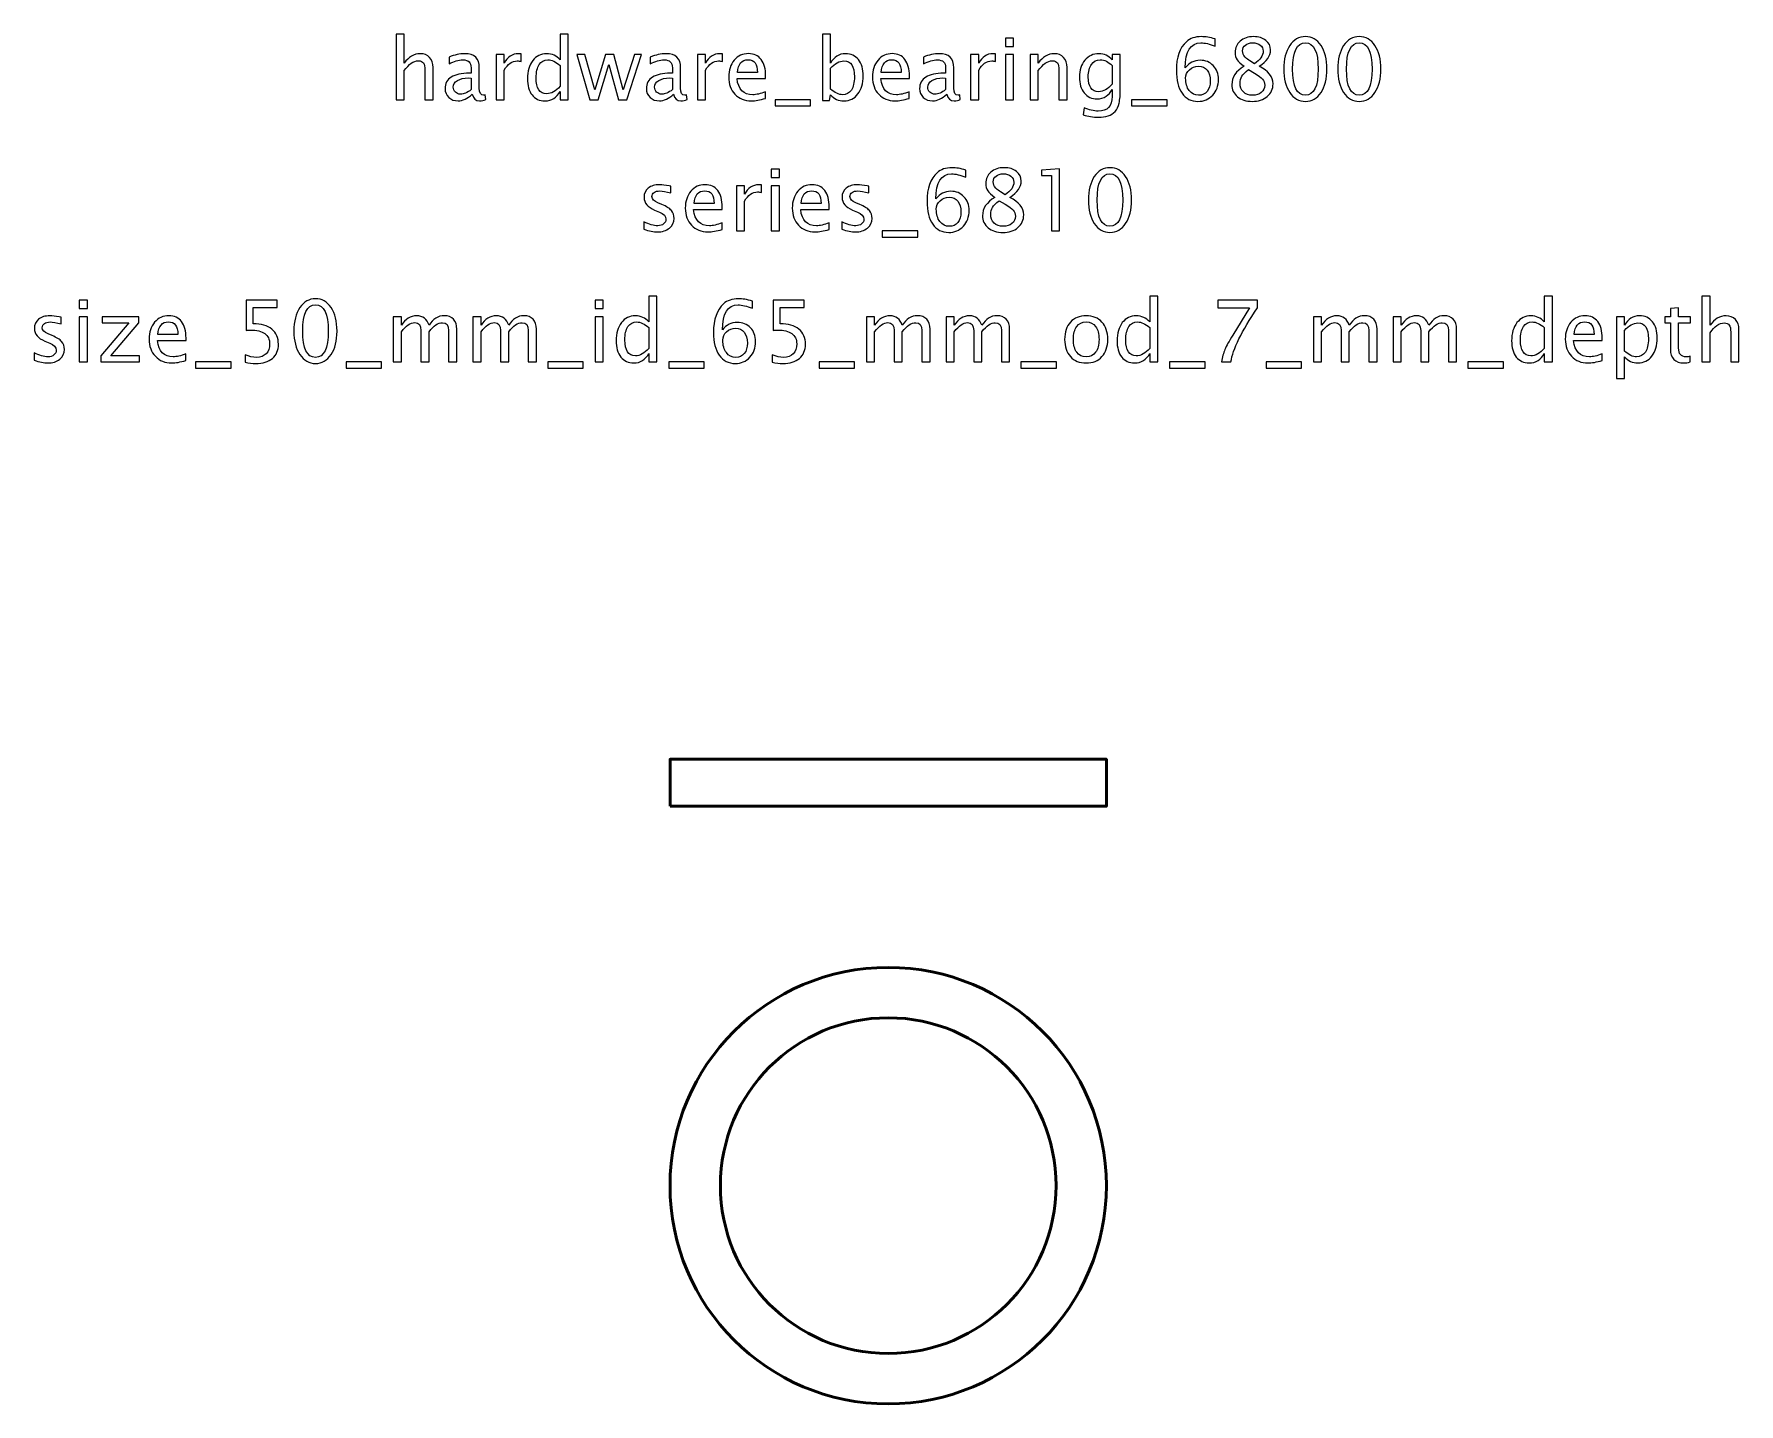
# Model space of a CAD drawing. Header units: centimetres. Extents: x -12.7 to 12.7, y -6.3 to 14.1.
import ezdxf

# ---------------------------------------------------------------- set-up
doc = ezdxf.new("R2010")
doc.units = ezdxf.units.CM
doc.header["$MEASUREMENT"] = 0
doc.layers.add('Layer 1', color=7, linetype='Continuous')

msp = doc.modelspace()

# ---------------------------------------------------------------- linework, layer by layer
at = {"layer": 'Layer 1', "lineweight": 53}
msp.add_lwpolyline([(-3.25002, 2.65002), (3.24998, 2.65002), (3.24998, 3.35002), (-3.25002, 3.35002), (-3.25002, 2.65002)], close=True, dxfattribs=at)
for major_axis in [(0, 3.25001), (0, 2.50001)]:
    msp.add_ellipse((0.00001, -3.00001), major_axis=major_axis, ratio=1, dxfattribs=at)
at = {"layer": 'Layer 1'}
for points, knots in [([(-7.33107, 13.17044), (-7.33107, 13.17044), (-7.33107, 14.14961), (-7.33107, 14.14961), (-7.33107, 14.14961), (-7.33107, 14.14961), (-7.20915, 14.14961), (-7.20915, 14.14961), (-7.20915, 14.14961), (-7.20915, 14.14961), (-7.20915, 13.71633), (-7.20915, 13.71633), (-7.20915, 13.71633), (-7.14459, 13.81052), (-7.06543, 13.85751), (-6.97187, 13.85751), (-6.97187, 13.85751), (-6.91303, 13.85751), (-6.86625, 13.8391), (-6.83175, 13.80205), (-6.83175, 13.80205), (-6.79725, 13.76522), (-6.77989, 13.71548), (-6.77989, 13.65325), (-6.77989, 13.65325), (-6.77989, 13.65325), (-6.77989, 13.17044), (-6.77989, 13.17044), (-6.77989, 13.17044), (-6.77989, 13.17044), (-6.90181, 13.17044), (-6.90181, 13.17044), (-6.90181, 13.17044), (-6.90181, 13.17044), (-6.90181, 13.61346), (-6.90181, 13.61346), (-6.90181, 13.61346), (-6.90181, 13.66341), (-6.90922, 13.69897), (-6.92382, 13.72014), (-6.92382, 13.72014), (-6.93864, 13.74152), (-6.96298, 13.7521), (-6.99706, 13.7521), (-6.99706, 13.7521), (-7.07199, 13.7521), (-7.14269, 13.70321), (-7.20915, 13.60542), (-7.20915, 13.60542), (-7.20915, 13.60542), (-7.20915, 13.17044), (-7.20915, 13.17044), (-7.20915, 13.17044), (-7.20915, 13.17044), (-7.33107, 13.17044), (-7.33107, 13.17044)], [0, 0, 0, 0, 0.06666667, 0.06666667, 0.06666667, 0.06666667, 0.13333333, 0.13333333, 0.13333333, 0.13333333, 0.2, 0.2, 0.2, 0.2, 0.26666667, 0.26666667, 0.26666667, 0.26666667, 0.33333333, 0.33333333, 0.33333333, 0.33333333, 0.4, 0.4, 0.4, 0.4, 0.46666667, 0.46666667, 0.46666667, 0.46666667, 0.53333333, 0.53333333, 0.53333333, 0.53333333, 0.6, 0.6, 0.6, 0.6, 0.66666667, 0.66666667, 0.66666667, 0.66666667, 0.73333333, 0.73333333, 0.73333333, 0.73333333, 0.8, 0.8, 0.8, 0.8, 0.86666667, 0.86666667, 0.86666667, 0.86666667, 1, 1, 1, 1]), ([(-4.88886, 13.17044), (-4.88886, 13.17044), (-4.88886, 13.29681), (-4.88886, 13.29681), (-4.88886, 13.29681), (-4.9386, 13.2024), (-5.01353, 13.1552), (-5.11365, 13.1552), (-5.11365, 13.1552), (-5.19493, 13.1552), (-5.25885, 13.18462), (-5.30542, 13.24368), (-5.30542, 13.24368), (-5.35199, 13.30273), (-5.37527, 13.38338), (-5.37527, 13.48561), (-5.37527, 13.48561), (-5.37527, 13.59737), (-5.34881, 13.68733), (-5.29611, 13.75549), (-5.29611, 13.75549), (-5.24319, 13.82343), (-5.17376, 13.85751), (-5.08761, 13.85751), (-5.08761, 13.85751), (-5.00782, 13.85751), (-4.94135, 13.82703), (-4.88886, 13.76586), (-4.88886, 13.76586), (-4.88886, 13.76586), (-4.88886, 14.14961), (-4.88886, 14.14961), (-4.88886, 14.14961), (-4.88886, 14.14961), (-4.76694, 14.14961), (-4.76694, 14.14961), (-4.76694, 14.14961), (-4.76694, 14.14961), (-4.76694, 13.17044), (-4.76694, 13.17044), (-4.76694, 13.17044), (-4.76694, 13.17044), (-4.88886, 13.17044), (-4.88886, 13.17044)], [0, 0, 0, 0, 0.08333333, 0.08333333, 0.08333333, 0.08333333, 0.16666667, 0.16666667, 0.16666667, 0.16666667, 0.25, 0.25, 0.25, 0.25, 0.33333333, 0.33333333, 0.33333333, 0.33333333, 0.41666667, 0.41666667, 0.41666667, 0.41666667, 0.5, 0.5, 0.5, 0.5, 0.58333333, 0.58333333, 0.58333333, 0.58333333, 0.66666667, 0.66666667, 0.66666667, 0.66666667, 0.75, 0.75, 0.75, 0.75, 0.83333333, 0.83333333, 0.83333333, 0.83333333, 1, 1, 1, 1]), ([(-0.98065, 13.16282), (-0.98065, 13.16282), (-0.98065, 14.14961), (-0.98065, 14.14961), (-0.98065, 14.14961), (-0.98065, 14.14961), (-0.85873, 14.14961), (-0.85873, 14.14961), (-0.85873, 14.14961), (-0.85873, 14.14961), (-0.85873, 13.71633), (-0.85873, 13.71633), (-0.85873, 13.71633), (-0.80878, 13.81052), (-0.73363, 13.85751), (-0.63352, 13.85751), (-0.63352, 13.85751), (-0.55245, 13.85751), (-0.48874, 13.82809), (-0.44217, 13.76903), (-0.44217, 13.76903), (-0.3956, 13.70998), (-0.37232, 13.62933), (-0.37232, 13.5271), (-0.37232, 13.5271), (-0.37232, 13.41576), (-0.39878, 13.3258), (-0.45148, 13.25765), (-0.45148, 13.25765), (-0.50419, 13.18928), (-0.57361, 13.1552), (-0.65955, 13.1552), (-0.65955, 13.1552), (-0.73935, 13.1552), (-0.80581, 13.18568), (-0.85873, 13.24685), (-0.85873, 13.24685), (-0.85873, 13.24685), (-0.87355, 13.16282), (-0.87355, 13.16282), (-0.87355, 13.16282), (-0.87355, 13.16282), (-0.98065, 13.16282), (-0.98065, 13.16282)], [0, 0, 0, 0, 0.08333333, 0.08333333, 0.08333333, 0.08333333, 0.16666667, 0.16666667, 0.16666667, 0.16666667, 0.25, 0.25, 0.25, 0.25, 0.33333333, 0.33333333, 0.33333333, 0.33333333, 0.41666667, 0.41666667, 0.41666667, 0.41666667, 0.5, 0.5, 0.5, 0.5, 0.58333333, 0.58333333, 0.58333333, 0.58333333, 0.66666667, 0.66666667, 0.66666667, 0.66666667, 0.75, 0.75, 0.75, 0.75, 0.83333333, 0.83333333, 0.83333333, 0.83333333, 1, 1, 1, 1]), ([(1.74709, 13.96673), (1.74709, 13.96673), (1.74709, 14.08865), (1.74709, 14.08865), (1.74709, 14.08865), (1.74709, 14.08865), (1.86901, 14.08865), (1.86901, 14.08865), (1.86901, 14.08865), (1.86901, 14.08865), (1.86901, 13.96673), (1.86901, 13.96673), (1.86901, 13.96673), (1.86901, 13.96673), (1.74709, 13.96673), (1.74709, 13.96673)], [0, 0, 0, 0, 0.2, 0.2, 0.2, 0.2, 0.4, 0.4, 0.4, 0.4, 0.6, 0.6, 0.6, 0.6, 1, 1, 1, 1]), ([(4.42574, 13.64627), (4.48416, 13.72183), (4.55761, 13.75972), (4.64609, 13.75972), (4.64609, 13.75972), (4.72631, 13.75972), (4.79192, 13.73326), (4.84315, 13.68013), (4.84315, 13.68013), (4.89416, 13.62701), (4.91977, 13.55885), (4.91977, 13.47566), (4.91977, 13.47566), (4.91977, 13.3802), (4.8912, 13.30167), (4.83383, 13.24008), (4.83383, 13.24008), (4.77647, 13.17848), (4.70366, 13.14758), (4.61497, 13.14758), (4.61497, 13.14758), (4.51422, 13.14758), (4.43505, 13.18843), (4.37812, 13.26992), (4.37812, 13.26992), (4.32097, 13.35163), (4.29239, 13.46466), (4.29239, 13.6088), (4.29239, 13.6088), (4.29239, 13.80311), (4.34234, 13.94556), (4.44204, 14.03658), (4.44204, 14.03658), (4.49623, 14.08653), (4.57116, 14.11151), (4.66662, 14.11151), (4.66662, 14.11151), (4.72207, 14.11151), (4.79087, 14.10008), (4.87278, 14.07722), (4.87278, 14.07722), (4.87278, 14.07722), (4.87278, 13.97054), (4.87278, 13.97054), (4.87278, 13.97054), (4.78621, 14.00356), (4.71509, 14.02007), (4.65921, 14.02007), (4.65921, 14.02007), (4.50363, 14.02007), (4.42574, 13.8954), (4.42574, 13.64627)], [0, 0, 0, 0, 0.07142857, 0.07142857, 0.07142857, 0.07142857, 0.14285714, 0.14285714, 0.14285714, 0.14285714, 0.21428571, 0.21428571, 0.21428571, 0.21428571, 0.28571429, 0.28571429, 0.28571429, 0.28571429, 0.35714286, 0.35714286, 0.35714286, 0.35714286, 0.42857143, 0.42857143, 0.42857143, 0.42857143, 0.5, 0.5, 0.5, 0.5, 0.57142857, 0.57142857, 0.57142857, 0.57142857, 0.64285714, 0.64285714, 0.64285714, 0.64285714, 0.71428571, 0.71428571, 0.71428571, 0.71428571, 0.78571429, 0.78571429, 0.78571429, 0.78571429, 0.85714286, 0.85714286, 0.85714286, 0.85714286, 1, 1, 1, 1]), ([(5.30246, 13.67019), (5.25208, 13.70532), (5.21695, 13.73792), (5.19726, 13.76819), (5.19726, 13.76819), (5.17758, 13.79824), (5.16784, 13.83465), (5.16784, 13.8772), (5.16784, 13.8772), (5.16784, 13.94662), (5.19324, 14.00314), (5.24383, 14.04653), (5.24383, 14.04653), (5.29463, 14.08992), (5.36088, 14.11151), (5.44258, 14.11151), (5.44258, 14.11151), (5.51794, 14.11151), (5.57911, 14.0931), (5.62589, 14.05627), (5.62589, 14.05627), (5.67267, 14.01965), (5.69616, 13.97181), (5.69616, 13.91318), (5.69616, 13.91318), (5.69616, 13.82428), (5.63922, 13.74321), (5.52556, 13.67019), (5.52556, 13.67019), (5.66378, 13.60245), (5.73299, 13.51503), (5.73299, 13.40793), (5.73299, 13.40793), (5.73299, 13.33152), (5.70399, 13.26908), (5.64621, 13.22039), (5.64621, 13.22039), (5.58842, 13.17192), (5.51413, 13.14758), (5.42311, 13.14758), (5.42311, 13.14758), (5.33231, 13.14758), (5.25907, 13.17044), (5.20319, 13.21616), (5.20319, 13.21616), (5.14752, 13.26167), (5.11958, 13.32178), (5.11958, 13.39608), (5.11958, 13.39608), (5.11958, 13.50614), (5.18054, 13.59737), (5.30246, 13.67019)], [0, 0, 0, 0, 0.07142857, 0.07142857, 0.07142857, 0.07142857, 0.14285714, 0.14285714, 0.14285714, 0.14285714, 0.21428571, 0.21428571, 0.21428571, 0.21428571, 0.28571429, 0.28571429, 0.28571429, 0.28571429, 0.35714286, 0.35714286, 0.35714286, 0.35714286, 0.42857143, 0.42857143, 0.42857143, 0.42857143, 0.5, 0.5, 0.5, 0.5, 0.57142857, 0.57142857, 0.57142857, 0.57142857, 0.64285714, 0.64285714, 0.64285714, 0.64285714, 0.71428571, 0.71428571, 0.71428571, 0.71428571, 0.78571429, 0.78571429, 0.78571429, 0.78571429, 0.85714286, 0.85714286, 0.85714286, 0.85714286, 1, 1, 1, 1]), ([(5.4574, 13.7085), (5.54291, 13.76501), (5.58567, 13.82767), (5.58567, 13.89688), (5.58567, 13.89688), (5.58567, 13.93392), (5.57128, 13.96356), (5.5427, 13.9862), (5.5427, 13.9862), (5.51392, 14.00885), (5.47645, 14.02007), (5.4301, 14.02007), (5.4301, 14.02007), (5.38522, 14.02007), (5.3486, 14.00906), (5.32045, 13.98684), (5.32045, 13.98684), (5.2923, 13.96461), (5.27833, 13.93604), (5.27833, 13.90069), (5.27833, 13.90069), (5.27833, 13.8664), (5.29103, 13.8355), (5.31643, 13.80798), (5.31643, 13.80798), (5.34183, 13.78068), (5.38882, 13.74744), (5.4574, 13.7085)], [0, 0, 0, 0, 0.125, 0.125, 0.125, 0.125, 0.25, 0.25, 0.25, 0.25, 0.375, 0.375, 0.375, 0.375, 0.5, 0.5, 0.5, 0.5, 0.625, 0.625, 0.625, 0.625, 0.75, 0.75, 0.75, 0.75, 1, 1, 1, 1]), ([(6.21474, 13.14758), (6.11843, 13.14758), (6.04075, 13.19182), (5.98191, 13.28008), (5.98191, 13.28008), (5.92285, 13.36835), (5.89343, 13.48477), (5.89343, 13.62955), (5.89343, 13.62955), (5.89343, 13.77433), (5.92285, 13.89074), (5.98191, 13.97901), (5.98191, 13.97901), (6.04075, 14.06727), (6.11843, 14.11151), (6.21474, 14.11151), (6.21474, 14.11151), (6.31147, 14.11151), (6.38915, 14.06748), (6.448, 13.97943), (6.448, 13.97943), (6.50663, 13.89138), (6.53605, 13.77475), (6.53605, 13.62955), (6.53605, 13.62955), (6.53605, 13.48477), (6.50663, 13.36835), (6.448, 13.28008), (6.448, 13.28008), (6.38915, 13.19182), (6.31147, 13.14758), (6.21474, 13.14758)], [0, 0, 0, 0, 0.11111111, 0.11111111, 0.11111111, 0.11111111, 0.22222222, 0.22222222, 0.22222222, 0.22222222, 0.33333333, 0.33333333, 0.33333333, 0.33333333, 0.44444444, 0.44444444, 0.44444444, 0.44444444, 0.55555556, 0.55555556, 0.55555556, 0.55555556, 0.66666667, 0.66666667, 0.66666667, 0.66666667, 0.77777778, 0.77777778, 0.77777778, 0.77777778, 1, 1, 1, 1]), ([(6.21453, 13.23902), (6.34174, 13.23902), (6.40524, 13.3692), (6.40524, 13.62955), (6.40524, 13.62955), (6.40524, 13.8899), (6.34174, 14.02007), (6.21453, 14.02007), (6.21453, 14.02007), (6.08774, 14.02007), (6.02424, 13.8899), (6.02424, 13.62955), (6.02424, 13.62955), (6.02424, 13.3692), (6.08774, 13.23902), (6.21453, 13.23902)], [0, 0, 0, 0, 0.2, 0.2, 0.2, 0.2, 0.4, 0.4, 0.4, 0.4, 0.6, 0.6, 0.6, 0.6, 1, 1, 1, 1]), ([(7.0178, 13.14758), (6.92149, 13.14758), (6.84381, 13.19182), (6.78497, 13.28008), (6.78497, 13.28008), (6.72591, 13.36835), (6.69649, 13.48477), (6.69649, 13.62955), (6.69649, 13.62955), (6.69649, 13.77433), (6.72591, 13.89074), (6.78497, 13.97901), (6.78497, 13.97901), (6.84381, 14.06727), (6.92149, 14.11151), (7.0178, 14.11151), (7.0178, 14.11151), (7.11453, 14.11151), (7.19221, 14.06748), (7.25106, 13.97943), (7.25106, 13.97943), (7.30969, 13.89138), (7.33911, 13.77475), (7.33911, 13.62955), (7.33911, 13.62955), (7.33911, 13.48477), (7.30969, 13.36835), (7.25106, 13.28008), (7.25106, 13.28008), (7.19221, 13.19182), (7.11453, 13.14758), (7.0178, 13.14758)], [0, 0, 0, 0, 0.11111111, 0.11111111, 0.11111111, 0.11111111, 0.22222222, 0.22222222, 0.22222222, 0.22222222, 0.33333333, 0.33333333, 0.33333333, 0.33333333, 0.44444444, 0.44444444, 0.44444444, 0.44444444, 0.55555556, 0.55555556, 0.55555556, 0.55555556, 0.66666667, 0.66666667, 0.66666667, 0.66666667, 0.77777778, 0.77777778, 0.77777778, 0.77777778, 1, 1, 1, 1]), ([(7.01759, 13.23902), (7.1448, 13.23902), (7.2083, 13.3692), (7.2083, 13.62955), (7.2083, 13.62955), (7.2083, 13.8899), (7.1448, 14.02007), (7.01759, 14.02007), (7.01759, 14.02007), (6.8908, 14.02007), (6.8273, 13.8899), (6.8273, 13.62955), (6.8273, 13.62955), (6.8273, 13.3692), (6.8908, 13.23902), (7.01759, 13.23902)], [0, 0, 0, 0, 0.2, 0.2, 0.2, 0.2, 0.4, 0.4, 0.4, 0.4, 0.6, 0.6, 0.6, 0.6, 1, 1, 1, 1]), ([(-6.1959, 13.25617), (-6.26913, 13.18886), (-6.33962, 13.1552), (-6.40735, 13.1552), (-6.40735, 13.1552), (-6.46302, 13.1552), (-6.50938, 13.17256), (-6.54599, 13.20748), (-6.54599, 13.20748), (-6.58282, 13.24241), (-6.60124, 13.28643), (-6.60124, 13.33956), (-6.60124, 13.33956), (-6.60124, 13.41301), (-6.57034, 13.46953), (-6.50853, 13.5089), (-6.50853, 13.5089), (-6.44672, 13.54827), (-6.35803, 13.56795), (-6.24246, 13.56795), (-6.24246, 13.56795), (-6.24246, 13.56795), (-6.21389, 13.56795), (-6.21389, 13.56795), (-6.21389, 13.56795), (-6.21389, 13.56795), (-6.21389, 13.64902), (-6.21389, 13.64902), (-6.21389, 13.64902), (-6.21389, 13.72712), (-6.25453, 13.76607), (-6.33602, 13.76607), (-6.33602, 13.76607), (-6.3991, 13.76607), (-6.4681, 13.74617), (-6.54282, 13.70638), (-6.54282, 13.70638), (-6.54282, 13.70638), (-6.54282, 13.80671), (-6.54282, 13.80671), (-6.54282, 13.80671), (-6.46069, 13.84058), (-6.38322, 13.85751), (-6.31062, 13.85751), (-6.31062, 13.85751), (-6.2359, 13.85751), (-6.18066, 13.84058), (-6.14531, 13.8065), (-6.14531, 13.8065), (-6.10975, 13.77242), (-6.09197, 13.71993), (-6.09197, 13.64902), (-6.09197, 13.64902), (-6.09197, 13.64902), (-6.09197, 13.34485), (-6.09197, 13.34485), (-6.09197, 13.34485), (-6.09197, 13.27522), (-6.07059, 13.24029), (-6.02762, 13.24029), (-6.02762, 13.24029), (-6.02233, 13.24029), (-6.0145, 13.24114), (-6.00413, 13.24283), (-6.00413, 13.24283), (-6.00413, 13.24283), (-5.99545, 13.1751), (-5.99545, 13.1751), (-5.99545, 13.1751), (-6.02318, 13.16176), (-6.05366, 13.1552), (-6.0871, 13.1552), (-6.0871, 13.1552), (-6.14404, 13.1552), (-6.18023, 13.18886), (-6.1959, 13.25617)], [0, 0, 0, 0, 0.05, 0.05, 0.05, 0.05, 0.1, 0.1, 0.1, 0.1, 0.15, 0.15, 0.15, 0.15, 0.2, 0.2, 0.2, 0.2, 0.25, 0.25, 0.25, 0.25, 0.3, 0.3, 0.3, 0.3, 0.35, 0.35, 0.35, 0.35, 0.4, 0.4, 0.4, 0.4, 0.45, 0.45, 0.45, 0.45, 0.5, 0.5, 0.5, 0.5, 0.55, 0.55, 0.55, 0.55, 0.6, 0.6, 0.6, 0.6, 0.65, 0.65, 0.65, 0.65, 0.7, 0.7, 0.7, 0.7, 0.75, 0.75, 0.75, 0.75, 0.8, 0.8, 0.8, 0.8, 0.85, 0.85, 0.85, 0.85, 0.9, 0.9, 0.9, 0.9, 1, 1, 1, 1]), ([(-5.84157, 13.17044), (-5.84157, 13.17044), (-5.84157, 13.84354), (-5.84157, 13.84354), (-5.84157, 13.84354), (-5.84157, 13.84354), (-5.71965, 13.84354), (-5.71965, 13.84354), (-5.71965, 13.84354), (-5.71965, 13.84354), (-5.71965, 13.71633), (-5.71965, 13.71633), (-5.71965, 13.71633), (-5.67118, 13.81052), (-5.6009, 13.85751), (-5.50862, 13.85751), (-5.50862, 13.85751), (-5.49613, 13.85751), (-5.48301, 13.85645), (-5.46946, 13.85434), (-5.46946, 13.85434), (-5.46946, 13.85434), (-5.46946, 13.74025), (-5.46946, 13.74025), (-5.46946, 13.74025), (-5.49063, 13.74723), (-5.50925, 13.75083), (-5.52534, 13.75083), (-5.52534, 13.75083), (-5.60281, 13.75083), (-5.66758, 13.70511), (-5.71965, 13.61346), (-5.71965, 13.61346), (-5.71965, 13.61346), (-5.71965, 13.17044), (-5.71965, 13.17044), (-5.71965, 13.17044), (-5.71965, 13.17044), (-5.84157, 13.17044), (-5.84157, 13.17044)], [0, 0, 0, 0, 0.09090909, 0.09090909, 0.09090909, 0.09090909, 0.18181818, 0.18181818, 0.18181818, 0.18181818, 0.27272727, 0.27272727, 0.27272727, 0.27272727, 0.36363636, 0.36363636, 0.36363636, 0.36363636, 0.45454545, 0.45454545, 0.45454545, 0.45454545, 0.54545455, 0.54545455, 0.54545455, 0.54545455, 0.63636364, 0.63636364, 0.63636364, 0.63636364, 0.72727273, 0.72727273, 0.72727273, 0.72727273, 0.81818182, 0.81818182, 0.81818182, 0.81818182, 1, 1, 1, 1]), ([(-4.88886, 13.68246), (-4.95215, 13.73813), (-5.01205, 13.76607), (-5.06878, 13.76607), (-5.06878, 13.76607), (-5.12466, 13.76607), (-5.16784, 13.74279), (-5.19853, 13.69601), (-5.19853, 13.69601), (-5.22922, 13.64944), (-5.24446, 13.5834), (-5.24446, 13.49789), (-5.24446, 13.49789), (-5.24446, 13.34062), (-5.19239, 13.26188), (-5.08804, 13.26188), (-5.08804, 13.26188), (-5.0203, 13.26188), (-4.95384, 13.29892), (-4.88886, 13.37279), (-4.88886, 13.37279), (-4.88886, 13.37279), (-4.88886, 13.68246), (-4.88886, 13.68246)], [0, 0, 0, 0, 0.14285714, 0.14285714, 0.14285714, 0.14285714, 0.28571429, 0.28571429, 0.28571429, 0.28571429, 0.42857143, 0.42857143, 0.42857143, 0.42857143, 0.57142857, 0.57142857, 0.57142857, 0.57142857, 0.71428571, 0.71428571, 0.71428571, 0.71428571, 1, 1, 1, 1]), ([(-4.44394, 13.17044), (-4.44394, 13.17044), (-4.63698, 13.84354), (-4.63698, 13.84354), (-4.63698, 13.84354), (-4.63698, 13.84354), (-4.51802, 13.84354), (-4.51802, 13.84354), (-4.51802, 13.84354), (-4.51802, 13.84354), (-4.37007, 13.32094), (-4.37007, 13.32094), (-4.37007, 13.32094), (-4.37007, 13.32094), (-4.21047, 13.84354), (-4.21047, 13.84354), (-4.21047, 13.84354), (-4.21047, 13.84354), (-4.08855, 13.84354), (-4.08855, 13.84354), (-4.08855, 13.84354), (-4.08855, 13.84354), (-3.94822, 13.32178), (-3.94822, 13.32178), (-3.94822, 13.32178), (-3.94822, 13.32178), (-3.77846, 13.84354), (-3.77846, 13.84354), (-3.77846, 13.84354), (-3.77846, 13.84354), (-3.67432, 13.84354), (-3.67432, 13.84354), (-3.67432, 13.84354), (-3.67432, 13.84354), (-3.89403, 13.17044), (-3.89403, 13.17044), (-3.89403, 13.17044), (-3.89403, 13.17044), (-4.01595, 13.17044), (-4.01595, 13.17044), (-4.01595, 13.17044), (-4.01595, 13.17044), (-4.16031, 13.69537), (-4.16031, 13.69537), (-4.16031, 13.69537), (-4.16031, 13.69537), (-4.32202, 13.17044), (-4.32202, 13.17044), (-4.32202, 13.17044), (-4.32202, 13.17044), (-4.44394, 13.17044), (-4.44394, 13.17044)], [0, 0, 0, 0, 0.07142857, 0.07142857, 0.07142857, 0.07142857, 0.14285714, 0.14285714, 0.14285714, 0.14285714, 0.21428571, 0.21428571, 0.21428571, 0.21428571, 0.28571429, 0.28571429, 0.28571429, 0.28571429, 0.35714286, 0.35714286, 0.35714286, 0.35714286, 0.42857143, 0.42857143, 0.42857143, 0.42857143, 0.5, 0.5, 0.5, 0.5, 0.57142857, 0.57142857, 0.57142857, 0.57142857, 0.64285714, 0.64285714, 0.64285714, 0.64285714, 0.71428571, 0.71428571, 0.71428571, 0.71428571, 0.78571429, 0.78571429, 0.78571429, 0.78571429, 0.85714286, 0.85714286, 0.85714286, 0.85714286, 1, 1, 1, 1]), ([(-3.19722, 13.25617), (-3.27045, 13.18886), (-3.34094, 13.1552), (-3.40867, 13.1552), (-3.40867, 13.1552), (-3.46434, 13.1552), (-3.5107, 13.17256), (-3.54731, 13.20748), (-3.54731, 13.20748), (-3.58414, 13.24241), (-3.60256, 13.28643), (-3.60256, 13.33956), (-3.60256, 13.33956), (-3.60256, 13.41301), (-3.57166, 13.46953), (-3.50985, 13.5089), (-3.50985, 13.5089), (-3.44804, 13.54827), (-3.35935, 13.56795), (-3.24378, 13.56795), (-3.24378, 13.56795), (-3.24378, 13.56795), (-3.21521, 13.56795), (-3.21521, 13.56795), (-3.21521, 13.56795), (-3.21521, 13.56795), (-3.21521, 13.64902), (-3.21521, 13.64902), (-3.21521, 13.64902), (-3.21521, 13.72712), (-3.25585, 13.76607), (-3.33734, 13.76607), (-3.33734, 13.76607), (-3.40042, 13.76607), (-3.46942, 13.74617), (-3.54414, 13.70638), (-3.54414, 13.70638), (-3.54414, 13.70638), (-3.54414, 13.80671), (-3.54414, 13.80671), (-3.54414, 13.80671), (-3.46201, 13.84058), (-3.38454, 13.85751), (-3.31194, 13.85751), (-3.31194, 13.85751), (-3.23722, 13.85751), (-3.18198, 13.84058), (-3.14663, 13.8065), (-3.14663, 13.8065), (-3.11107, 13.77242), (-3.09329, 13.71993), (-3.09329, 13.64902), (-3.09329, 13.64902), (-3.09329, 13.64902), (-3.09329, 13.34485), (-3.09329, 13.34485), (-3.09329, 13.34485), (-3.09329, 13.27522), (-3.07191, 13.24029), (-3.02894, 13.24029), (-3.02894, 13.24029), (-3.02365, 13.24029), (-3.01582, 13.24114), (-3.00545, 13.24283), (-3.00545, 13.24283), (-3.00545, 13.24283), (-2.99677, 13.1751), (-2.99677, 13.1751), (-2.99677, 13.1751), (-3.0245, 13.16176), (-3.05498, 13.1552), (-3.08842, 13.1552), (-3.08842, 13.1552), (-3.14536, 13.1552), (-3.18155, 13.18886), (-3.19722, 13.25617)], [0, 0, 0, 0, 0.05, 0.05, 0.05, 0.05, 0.1, 0.1, 0.1, 0.1, 0.15, 0.15, 0.15, 0.15, 0.2, 0.2, 0.2, 0.2, 0.25, 0.25, 0.25, 0.25, 0.3, 0.3, 0.3, 0.3, 0.35, 0.35, 0.35, 0.35, 0.4, 0.4, 0.4, 0.4, 0.45, 0.45, 0.45, 0.45, 0.5, 0.5, 0.5, 0.5, 0.55, 0.55, 0.55, 0.55, 0.6, 0.6, 0.6, 0.6, 0.65, 0.65, 0.65, 0.65, 0.7, 0.7, 0.7, 0.7, 0.75, 0.75, 0.75, 0.75, 0.8, 0.8, 0.8, 0.8, 0.85, 0.85, 0.85, 0.85, 0.9, 0.9, 0.9, 0.9, 1, 1, 1, 1]), ([(-2.84289, 13.17044), (-2.84289, 13.17044), (-2.84289, 13.84354), (-2.84289, 13.84354), (-2.84289, 13.84354), (-2.84289, 13.84354), (-2.72097, 13.84354), (-2.72097, 13.84354), (-2.72097, 13.84354), (-2.72097, 13.84354), (-2.72097, 13.71633), (-2.72097, 13.71633), (-2.72097, 13.71633), (-2.6725, 13.81052), (-2.60222, 13.85751), (-2.50994, 13.85751), (-2.50994, 13.85751), (-2.49745, 13.85751), (-2.48433, 13.85645), (-2.47078, 13.85434), (-2.47078, 13.85434), (-2.47078, 13.85434), (-2.47078, 13.74025), (-2.47078, 13.74025), (-2.47078, 13.74025), (-2.49195, 13.74723), (-2.51057, 13.75083), (-2.52666, 13.75083), (-2.52666, 13.75083), (-2.60413, 13.75083), (-2.6689, 13.70511), (-2.72097, 13.61346), (-2.72097, 13.61346), (-2.72097, 13.61346), (-2.72097, 13.17044), (-2.72097, 13.17044), (-2.72097, 13.17044), (-2.72097, 13.17044), (-2.84289, 13.17044), (-2.84289, 13.17044)], [0, 0, 0, 0, 0.09090909, 0.09090909, 0.09090909, 0.09090909, 0.18181818, 0.18181818, 0.18181818, 0.18181818, 0.27272727, 0.27272727, 0.27272727, 0.27272727, 0.36363636, 0.36363636, 0.36363636, 0.36363636, 0.45454545, 0.45454545, 0.45454545, 0.45454545, 0.54545455, 0.54545455, 0.54545455, 0.54545455, 0.63636364, 0.63636364, 0.63636364, 0.63636364, 0.72727273, 0.72727273, 0.72727273, 0.72727273, 0.81818182, 0.81818182, 0.81818182, 0.81818182, 1, 1, 1, 1]), ([(-1.82922, 13.19203), (-1.91113, 13.16748), (-1.9812, 13.1552), (-2.03962, 13.1552), (-2.03962, 13.1552), (-2.13931, 13.1552), (-2.22038, 13.18822), (-2.28282, 13.25405), (-2.28282, 13.25405), (-2.34526, 13.31988), (-2.37659, 13.40518), (-2.37659, 13.51017), (-2.37659, 13.51017), (-2.37659, 13.61198), (-2.34907, 13.69559), (-2.29383, 13.76099), (-2.29383, 13.76099), (-2.23858, 13.82618), (-2.16789, 13.85878), (-2.08174, 13.85878), (-2.08174, 13.85878), (-2.00025, 13.85878), (-1.93717, 13.82978), (-1.89272, 13.77179), (-1.89272, 13.77179), (-1.84827, 13.71379), (-1.82604, 13.63166), (-1.82604, 13.52519), (-1.82604, 13.52519), (-1.82604, 13.52519), (-1.82668, 13.48794), (-1.82668, 13.48794), (-1.82668, 13.48794), (-1.82668, 13.48794), (-2.25213, 13.48794), (-2.25213, 13.48794), (-2.25213, 13.48794), (-2.23435, 13.32707), (-2.15582, 13.24664), (-2.01676, 13.24664), (-2.01676, 13.24664), (-1.96574, 13.24664), (-1.9033, 13.26103), (-1.82922, 13.28982), (-1.82922, 13.28982), (-1.82922, 13.28982), (-1.82922, 13.19203), (-1.82922, 13.19203)], [0, 0, 0, 0, 0.07692308, 0.07692308, 0.07692308, 0.07692308, 0.15384615, 0.15384615, 0.15384615, 0.15384615, 0.23076923, 0.23076923, 0.23076923, 0.23076923, 0.30769231, 0.30769231, 0.30769231, 0.30769231, 0.38461538, 0.38461538, 0.38461538, 0.38461538, 0.46153846, 0.46153846, 0.46153846, 0.46153846, 0.53846154, 0.53846154, 0.53846154, 0.53846154, 0.61538462, 0.61538462, 0.61538462, 0.61538462, 0.69230769, 0.69230769, 0.69230769, 0.69230769, 0.76923077, 0.76923077, 0.76923077, 0.76923077, 0.84615385, 0.84615385, 0.84615385, 0.84615385, 1, 1, 1, 1]), ([(-2.24578, 13.57938), (-2.24578, 13.57938), (-1.9486, 13.57938), (-1.9486, 13.57938), (-1.9486, 13.57938), (-1.9486, 13.70469), (-1.99538, 13.76734), (-2.08872, 13.76734), (-2.08872, 13.76734), (-2.1827, 13.76734), (-2.23498, 13.70469), (-2.24578, 13.57938)], [0, 0, 0, 0, 0.25, 0.25, 0.25, 0.25, 0.5, 0.5, 0.5, 0.5, 1, 1, 1, 1]), ([(-0.85873, 13.33088), (-0.79586, 13.27479), (-0.73596, 13.24664), (-0.67902, 13.24664), (-0.67902, 13.24664), (-0.62293, 13.24664), (-0.57954, 13.27014), (-0.54906, 13.31691), (-0.54906, 13.31691), (-0.51837, 13.36369), (-0.50313, 13.42952), (-0.50313, 13.51461), (-0.50313, 13.51461), (-0.50313, 13.67209), (-0.5552, 13.75083), (-0.65934, 13.75083), (-0.65934, 13.75083), (-0.7275, 13.75083), (-0.79396, 13.714), (-0.85873, 13.64013), (-0.85873, 13.64013), (-0.85873, 13.64013), (-0.85873, 13.33088), (-0.85873, 13.33088)], [0, 0, 0, 0, 0.14285714, 0.14285714, 0.14285714, 0.14285714, 0.28571429, 0.28571429, 0.28571429, 0.28571429, 0.42857143, 0.42857143, 0.42857143, 0.42857143, 0.57142857, 0.57142857, 0.57142857, 0.57142857, 0.71428571, 0.71428571, 0.71428571, 0.71428571, 1, 1, 1, 1]), ([(0.31263, 13.19203), (0.23072, 13.16748), (0.16065, 13.1552), (0.10223, 13.1552), (0.10223, 13.1552), (0.00254, 13.1552), (-0.07853, 13.18822), (-0.14097, 13.25405), (-0.14097, 13.25405), (-0.20341, 13.31988), (-0.23474, 13.40518), (-0.23474, 13.51017), (-0.23474, 13.51017), (-0.23474, 13.61198), (-0.20722, 13.69559), (-0.15198, 13.76099), (-0.15198, 13.76099), (-0.09673, 13.82618), (-0.02604, 13.85878), (0.06011, 13.85878), (0.06011, 13.85878), (0.1416, 13.85878), (0.20468, 13.82978), (0.24913, 13.77179), (0.24913, 13.77179), (0.29358, 13.71379), (0.31581, 13.63166), (0.31581, 13.52519), (0.31581, 13.52519), (0.31581, 13.52519), (0.31517, 13.48794), (0.31517, 13.48794), (0.31517, 13.48794), (0.31517, 13.48794), (-0.11028, 13.48794), (-0.11028, 13.48794), (-0.11028, 13.48794), (-0.0925, 13.32707), (-0.01397, 13.24664), (0.12509, 13.24664), (0.12509, 13.24664), (0.17611, 13.24664), (0.23855, 13.26103), (0.31263, 13.28982), (0.31263, 13.28982), (0.31263, 13.28982), (0.31263, 13.19203), (0.31263, 13.19203)], [0, 0, 0, 0, 0.07692308, 0.07692308, 0.07692308, 0.07692308, 0.15384615, 0.15384615, 0.15384615, 0.15384615, 0.23076923, 0.23076923, 0.23076923, 0.23076923, 0.30769231, 0.30769231, 0.30769231, 0.30769231, 0.38461538, 0.38461538, 0.38461538, 0.38461538, 0.46153846, 0.46153846, 0.46153846, 0.46153846, 0.53846154, 0.53846154, 0.53846154, 0.53846154, 0.61538462, 0.61538462, 0.61538462, 0.61538462, 0.69230769, 0.69230769, 0.69230769, 0.69230769, 0.76923077, 0.76923077, 0.76923077, 0.76923077, 0.84615385, 0.84615385, 0.84615385, 0.84615385, 1, 1, 1, 1]), ([(-0.10393, 13.57938), (-0.10393, 13.57938), (0.19325, 13.57938), (0.19325, 13.57938), (0.19325, 13.57938), (0.19325, 13.70469), (0.14647, 13.76734), (0.05313, 13.76734), (0.05313, 13.76734), (-0.04085, 13.76734), (-0.09313, 13.70469), (-0.10393, 13.57938)], [0, 0, 0, 0, 0.25, 0.25, 0.25, 0.25, 0.5, 0.5, 0.5, 0.5, 1, 1, 1, 1]), ([(0.87312, 13.25617), (0.79989, 13.18886), (0.7294, 13.1552), (0.66167, 13.1552), (0.66167, 13.1552), (0.606, 13.1552), (0.55964, 13.17256), (0.52303, 13.20748), (0.52303, 13.20748), (0.4862, 13.24241), (0.46778, 13.28643), (0.46778, 13.33956), (0.46778, 13.33956), (0.46778, 13.41301), (0.49868, 13.46953), (0.56049, 13.5089), (0.56049, 13.5089), (0.6223, 13.54827), (0.71099, 13.56795), (0.82656, 13.56795), (0.82656, 13.56795), (0.82656, 13.56795), (0.85513, 13.56795), (0.85513, 13.56795), (0.85513, 13.56795), (0.85513, 13.56795), (0.85513, 13.64902), (0.85513, 13.64902), (0.85513, 13.64902), (0.85513, 13.72712), (0.81449, 13.76607), (0.733, 13.76607), (0.733, 13.76607), (0.66992, 13.76607), (0.60092, 13.74617), (0.5262, 13.70638), (0.5262, 13.70638), (0.5262, 13.70638), (0.5262, 13.80671), (0.5262, 13.80671), (0.5262, 13.80671), (0.60833, 13.84058), (0.6858, 13.85751), (0.7584, 13.85751), (0.7584, 13.85751), (0.83312, 13.85751), (0.88836, 13.84058), (0.92371, 13.8065), (0.92371, 13.8065), (0.95927, 13.77242), (0.97705, 13.71993), (0.97705, 13.64902), (0.97705, 13.64902), (0.97705, 13.64902), (0.97705, 13.34485), (0.97705, 13.34485), (0.97705, 13.34485), (0.97705, 13.27522), (0.99843, 13.24029), (1.0414, 13.24029), (1.0414, 13.24029), (1.04669, 13.24029), (1.05452, 13.24114), (1.06489, 13.24283), (1.06489, 13.24283), (1.06489, 13.24283), (1.07357, 13.1751), (1.07357, 13.1751), (1.07357, 13.1751), (1.04584, 13.16176), (1.01536, 13.1552), (0.98192, 13.1552), (0.98192, 13.1552), (0.92498, 13.1552), (0.88879, 13.18886), (0.87312, 13.25617)], [0, 0, 0, 0, 0.05, 0.05, 0.05, 0.05, 0.1, 0.1, 0.1, 0.1, 0.15, 0.15, 0.15, 0.15, 0.2, 0.2, 0.2, 0.2, 0.25, 0.25, 0.25, 0.25, 0.3, 0.3, 0.3, 0.3, 0.35, 0.35, 0.35, 0.35, 0.4, 0.4, 0.4, 0.4, 0.45, 0.45, 0.45, 0.45, 0.5, 0.5, 0.5, 0.5, 0.55, 0.55, 0.55, 0.55, 0.6, 0.6, 0.6, 0.6, 0.65, 0.65, 0.65, 0.65, 0.7, 0.7, 0.7, 0.7, 0.75, 0.75, 0.75, 0.75, 0.8, 0.8, 0.8, 0.8, 0.85, 0.85, 0.85, 0.85, 0.9, 0.9, 0.9, 0.9, 1, 1, 1, 1]), ([(1.22745, 13.17044), (1.22745, 13.17044), (1.22745, 13.84354), (1.22745, 13.84354), (1.22745, 13.84354), (1.22745, 13.84354), (1.34937, 13.84354), (1.34937, 13.84354), (1.34937, 13.84354), (1.34937, 13.84354), (1.34937, 13.71633), (1.34937, 13.71633), (1.34937, 13.71633), (1.39784, 13.81052), (1.46812, 13.85751), (1.5604, 13.85751), (1.5604, 13.85751), (1.57289, 13.85751), (1.58601, 13.85645), (1.59956, 13.85434), (1.59956, 13.85434), (1.59956, 13.85434), (1.59956, 13.74025), (1.59956, 13.74025), (1.59956, 13.74025), (1.57839, 13.74723), (1.55977, 13.75083), (1.54368, 13.75083), (1.54368, 13.75083), (1.46621, 13.75083), (1.40144, 13.70511), (1.34937, 13.61346), (1.34937, 13.61346), (1.34937, 13.61346), (1.34937, 13.17044), (1.34937, 13.17044), (1.34937, 13.17044), (1.34937, 13.17044), (1.22745, 13.17044), (1.22745, 13.17044)], [0, 0, 0, 0, 0.09090909, 0.09090909, 0.09090909, 0.09090909, 0.18181818, 0.18181818, 0.18181818, 0.18181818, 0.27272727, 0.27272727, 0.27272727, 0.27272727, 0.36363636, 0.36363636, 0.36363636, 0.36363636, 0.45454545, 0.45454545, 0.45454545, 0.45454545, 0.54545455, 0.54545455, 0.54545455, 0.54545455, 0.63636364, 0.63636364, 0.63636364, 0.63636364, 0.72727273, 0.72727273, 0.72727273, 0.72727273, 0.81818182, 0.81818182, 0.81818182, 0.81818182, 1, 1, 1, 1]), ([(1.74709, 13.17044), (1.74709, 13.17044), (1.74709, 13.84354), (1.74709, 13.84354), (1.74709, 13.84354), (1.74709, 13.84354), (1.86901, 13.84354), (1.86901, 13.84354), (1.86901, 13.84354), (1.86901, 13.84354), (1.86901, 13.17044), (1.86901, 13.17044), (1.86901, 13.17044), (1.86901, 13.17044), (1.74709, 13.17044), (1.74709, 13.17044)], [0, 0, 0, 0, 0.2, 0.2, 0.2, 0.2, 0.4, 0.4, 0.4, 0.4, 0.6, 0.6, 0.6, 0.6, 1, 1, 1, 1]), ([(2.11412, 13.17044), (2.11412, 13.17044), (2.11412, 13.84354), (2.11412, 13.84354), (2.11412, 13.84354), (2.11412, 13.84354), (2.23604, 13.84354), (2.23604, 13.84354), (2.23604, 13.84354), (2.23604, 13.84354), (2.23604, 13.71633), (2.23604, 13.71633), (2.23604, 13.71633), (2.3006, 13.81052), (2.37976, 13.85751), (2.47332, 13.85751), (2.47332, 13.85751), (2.53216, 13.85751), (2.57894, 13.8391), (2.61344, 13.80205), (2.61344, 13.80205), (2.64794, 13.76522), (2.6653, 13.71548), (2.6653, 13.65325), (2.6653, 13.65325), (2.6653, 13.65325), (2.6653, 13.17044), (2.6653, 13.17044), (2.6653, 13.17044), (2.6653, 13.17044), (2.54338, 13.17044), (2.54338, 13.17044), (2.54338, 13.17044), (2.54338, 13.17044), (2.54338, 13.61346), (2.54338, 13.61346), (2.54338, 13.61346), (2.54338, 13.66341), (2.53597, 13.69897), (2.52137, 13.72014), (2.52137, 13.72014), (2.50655, 13.74152), (2.48221, 13.7521), (2.44813, 13.7521), (2.44813, 13.7521), (2.3732, 13.7521), (2.3025, 13.70321), (2.23604, 13.60542), (2.23604, 13.60542), (2.23604, 13.60542), (2.23604, 13.17044), (2.23604, 13.17044), (2.23604, 13.17044), (2.23604, 13.17044), (2.11412, 13.17044), (2.11412, 13.17044)], [0, 0, 0, 0, 0.06666667, 0.06666667, 0.06666667, 0.06666667, 0.13333333, 0.13333333, 0.13333333, 0.13333333, 0.2, 0.2, 0.2, 0.2, 0.26666667, 0.26666667, 0.26666667, 0.26666667, 0.33333333, 0.33333333, 0.33333333, 0.33333333, 0.4, 0.4, 0.4, 0.4, 0.46666667, 0.46666667, 0.46666667, 0.46666667, 0.53333333, 0.53333333, 0.53333333, 0.53333333, 0.6, 0.6, 0.6, 0.6, 0.66666667, 0.66666667, 0.66666667, 0.66666667, 0.73333333, 0.73333333, 0.73333333, 0.73333333, 0.8, 0.8, 0.8, 0.8, 0.86666667, 0.86666667, 0.86666667, 0.86666667, 1, 1, 1, 1]), ([(2.90491, 12.94692), (2.90491, 12.94692), (2.9193, 13.05233), (2.9193, 13.05233), (2.9193, 13.05233), (2.99, 13.01931), (3.06006, 13.0028), (3.12928, 13.0028), (3.12928, 13.0028), (3.26665, 13.0028), (3.33544, 13.07561), (3.33544, 13.22103), (3.33544, 13.22103), (3.33544, 13.22103), (3.33544, 13.32686), (3.33544, 13.32686), (3.33544, 13.32686), (3.31427, 13.2822), (3.28422, 13.2477), (3.24506, 13.22293), (3.24506, 13.22293), (3.2059, 13.19817), (3.1623, 13.18568), (3.11425, 13.18568), (3.11425, 13.18568), (3.03276, 13.18568), (2.9682, 13.21489), (2.92057, 13.27331), (2.92057, 13.27331), (2.87295, 13.33173), (2.84903, 13.41089), (2.84903, 13.5108), (2.84903, 13.5108), (2.84903, 13.61304), (2.87612, 13.69643), (2.93031, 13.76099), (2.93031, 13.76099), (2.98471, 13.82534), (3.05477, 13.85751), (3.14092, 13.85751), (3.14092, 13.85751), (3.21627, 13.85751), (3.28125, 13.82703), (3.33544, 13.76586), (3.33544, 13.76586), (3.33544, 13.76586), (3.33544, 13.84354), (3.33544, 13.84354), (3.33544, 13.84354), (3.33544, 13.84354), (3.45736, 13.84354), (3.45736, 13.84354), (3.45736, 13.84354), (3.45736, 13.84354), (3.45736, 13.35417), (3.45736, 13.35417), (3.45736, 13.35417), (3.45736, 13.24897), (3.45186, 13.17108), (3.44085, 13.12049), (3.44085, 13.12049), (3.43006, 13.0699), (3.40931, 13.02841), (3.37926, 12.99624), (3.37926, 12.99624), (3.32592, 12.93972), (3.24252, 12.91136), (3.12928, 12.91136), (3.12928, 12.91136), (3.0516, 12.91136), (2.97688, 12.92321), (2.90491, 12.94692)], [0, 0, 0, 0, 0.05263158, 0.05263158, 0.05263158, 0.05263158, 0.10526316, 0.10526316, 0.10526316, 0.10526316, 0.15789474, 0.15789474, 0.15789474, 0.15789474, 0.21052632, 0.21052632, 0.21052632, 0.21052632, 0.26315789, 0.26315789, 0.26315789, 0.26315789, 0.31578947, 0.31578947, 0.31578947, 0.31578947, 0.36842105, 0.36842105, 0.36842105, 0.36842105, 0.42105263, 0.42105263, 0.42105263, 0.42105263, 0.47368421, 0.47368421, 0.47368421, 0.47368421, 0.52631579, 0.52631579, 0.52631579, 0.52631579, 0.57894737, 0.57894737, 0.57894737, 0.57894737, 0.63157895, 0.63157895, 0.63157895, 0.63157895, 0.68421053, 0.68421053, 0.68421053, 0.68421053, 0.73684211, 0.73684211, 0.73684211, 0.73684211, 0.78947368, 0.78947368, 0.78947368, 0.78947368, 0.84210526, 0.84210526, 0.84210526, 0.84210526, 0.89473684, 0.89473684, 0.89473684, 0.89473684, 1, 1, 1, 1]), ([(3.33544, 13.40327), (3.33544, 13.40327), (3.33544, 13.68246), (3.33544, 13.68246), (3.33544, 13.68246), (3.28168, 13.73813), (3.22305, 13.76607), (3.15976, 13.76607), (3.15976, 13.76607), (3.10345, 13.76607), (3.05943, 13.74363), (3.02768, 13.69855), (3.02768, 13.69855), (2.99572, 13.65368), (2.97984, 13.59123), (2.97984, 13.51165), (2.97984, 13.51165), (2.97984, 13.36539), (3.0317, 13.29236), (3.13563, 13.29236), (3.13563, 13.29236), (3.20632, 13.29236), (3.273, 13.3294), (3.33544, 13.40327)], [0, 0, 0, 0, 0.14285714, 0.14285714, 0.14285714, 0.14285714, 0.28571429, 0.28571429, 0.28571429, 0.28571429, 0.42857143, 0.42857143, 0.42857143, 0.42857143, 0.57142857, 0.57142857, 0.57142857, 0.57142857, 0.71428571, 0.71428571, 0.71428571, 0.71428571, 1, 1, 1, 1]), ([(-6.21389, 13.32263), (-6.21389, 13.32263), (-6.21389, 13.49556), (-6.21389, 13.49556), (-6.21389, 13.49556), (-6.21389, 13.49556), (-6.25305, 13.49683), (-6.25305, 13.49683), (-6.25305, 13.49683), (-6.32078, 13.49683), (-6.37539, 13.48434), (-6.41709, 13.45937), (-6.41709, 13.45937), (-6.45858, 13.43418), (-6.47932, 13.40095), (-6.47932, 13.35946), (-6.47932, 13.35946), (-6.47932, 13.33046), (-6.46895, 13.30591), (-6.44842, 13.2858), (-6.44842, 13.2858), (-6.42767, 13.26569), (-6.40248, 13.25553), (-6.37264, 13.25553), (-6.37264, 13.25553), (-6.32184, 13.25553), (-6.26892, 13.27797), (-6.21389, 13.32263)], [0, 0, 0, 0, 0.125, 0.125, 0.125, 0.125, 0.25, 0.25, 0.25, 0.25, 0.375, 0.375, 0.375, 0.375, 0.5, 0.5, 0.5, 0.5, 0.625, 0.625, 0.625, 0.625, 0.75, 0.75, 0.75, 0.75, 1, 1, 1, 1]), ([(-3.21521, 13.32263), (-3.21521, 13.32263), (-3.21521, 13.49556), (-3.21521, 13.49556), (-3.21521, 13.49556), (-3.21521, 13.49556), (-3.25437, 13.49683), (-3.25437, 13.49683), (-3.25437, 13.49683), (-3.3221, 13.49683), (-3.37671, 13.48434), (-3.41841, 13.45937), (-3.41841, 13.45937), (-3.4599, 13.43418), (-3.48064, 13.40095), (-3.48064, 13.35946), (-3.48064, 13.35946), (-3.48064, 13.33046), (-3.47027, 13.30591), (-3.44974, 13.2858), (-3.44974, 13.2858), (-3.42899, 13.26569), (-3.4038, 13.25553), (-3.37396, 13.25553), (-3.37396, 13.25553), (-3.32316, 13.25553), (-3.27024, 13.27797), (-3.21521, 13.32263)], [0, 0, 0, 0, 0.125, 0.125, 0.125, 0.125, 0.25, 0.25, 0.25, 0.25, 0.375, 0.375, 0.375, 0.375, 0.5, 0.5, 0.5, 0.5, 0.625, 0.625, 0.625, 0.625, 0.75, 0.75, 0.75, 0.75, 1, 1, 1, 1]), ([(0.85513, 13.32263), (0.85513, 13.32263), (0.85513, 13.49556), (0.85513, 13.49556), (0.85513, 13.49556), (0.85513, 13.49556), (0.81597, 13.49683), (0.81597, 13.49683), (0.81597, 13.49683), (0.74824, 13.49683), (0.69363, 13.48434), (0.65193, 13.45937), (0.65193, 13.45937), (0.61044, 13.43418), (0.5897, 13.40095), (0.5897, 13.35946), (0.5897, 13.35946), (0.5897, 13.33046), (0.60007, 13.30591), (0.6206, 13.2858), (0.6206, 13.2858), (0.64135, 13.26569), (0.66654, 13.25553), (0.69638, 13.25553), (0.69638, 13.25553), (0.74718, 13.25553), (0.8001, 13.27797), (0.85513, 13.32263)], [0, 0, 0, 0, 0.125, 0.125, 0.125, 0.125, 0.25, 0.25, 0.25, 0.25, 0.375, 0.375, 0.375, 0.375, 0.5, 0.5, 0.5, 0.5, 0.625, 0.625, 0.625, 0.625, 0.75, 0.75, 0.75, 0.75, 1, 1, 1, 1]), ([(4.79785, 13.45153), (4.79785, 13.51948), (4.78219, 13.57324), (4.75065, 13.61282), (4.75065, 13.61282), (4.71911, 13.65241), (4.67593, 13.67209), (4.62111, 13.67209), (4.62111, 13.67209), (4.56883, 13.67209), (4.52417, 13.65473), (4.48691, 13.61981), (4.48691, 13.61981), (4.44945, 13.5851), (4.43082, 13.54319), (4.43082, 13.49429), (4.43082, 13.49429), (4.43082, 13.41724), (4.4486, 13.35544), (4.48395, 13.30887), (4.48395, 13.30887), (4.51951, 13.2623), (4.5665, 13.23902), (4.62492, 13.23902), (4.62492, 13.23902), (4.67805, 13.23902), (4.72017, 13.25807), (4.75128, 13.29617), (4.75128, 13.29617), (4.7824, 13.33427), (4.79785, 13.38613), (4.79785, 13.45153)], [0, 0, 0, 0, 0.11111111, 0.11111111, 0.11111111, 0.11111111, 0.22222222, 0.22222222, 0.22222222, 0.22222222, 0.33333333, 0.33333333, 0.33333333, 0.33333333, 0.44444444, 0.44444444, 0.44444444, 0.44444444, 0.55555556, 0.55555556, 0.55555556, 0.55555556, 0.66666667, 0.66666667, 0.66666667, 0.66666667, 0.77777778, 0.77777778, 0.77777778, 0.77777778, 1, 1, 1, 1]), ([(5.36892, 13.62066), (5.31939, 13.58256), (5.28574, 13.54932), (5.26796, 13.52096), (5.26796, 13.52096), (5.25039, 13.4926), (5.2415, 13.45746), (5.2415, 13.41513), (5.2415, 13.41513), (5.2415, 13.36263), (5.25843, 13.32009), (5.29251, 13.2877), (5.29251, 13.2877), (5.32659, 13.25532), (5.37125, 13.23902), (5.42692, 13.23902), (5.42692, 13.23902), (5.48047, 13.23902), (5.52408, 13.25278), (5.55773, 13.28051), (5.55773, 13.28051), (5.5916, 13.30824), (5.60853, 13.34422), (5.60853, 13.38846), (5.60853, 13.38846), (5.60853, 13.42402), (5.59816, 13.45429), (5.5772, 13.47884), (5.5772, 13.47884), (5.55625, 13.50339), (5.51582, 13.53345), (5.45592, 13.56901), (5.45592, 13.56901), (5.45592, 13.56901), (5.36892, 13.62066), (5.36892, 13.62066)], [0, 0, 0, 0, 0.1, 0.1, 0.1, 0.1, 0.2, 0.2, 0.2, 0.2, 0.3, 0.3, 0.3, 0.3, 0.4, 0.4, 0.4, 0.4, 0.5, 0.5, 0.5, 0.5, 0.6, 0.6, 0.6, 0.6, 0.7, 0.7, 0.7, 0.7, 0.8, 0.8, 0.8, 0.8, 1, 1, 1, 1]), ([(-1.68423, 13.079), (-1.68423, 13.079), (-1.68423, 13.17044), (-1.68423, 13.17044), (-1.68423, 13.17044), (-1.68423, 13.17044), (-1.15591, 13.17044), (-1.15591, 13.17044), (-1.15591, 13.17044), (-1.15591, 13.17044), (-1.15591, 13.079), (-1.15591, 13.079), (-1.15591, 13.079), (-1.15591, 13.079), (-1.68423, 13.079), (-1.68423, 13.079)], [0, 0, 0, 0, 0.2, 0.2, 0.2, 0.2, 0.4, 0.4, 0.4, 0.4, 0.6, 0.6, 0.6, 0.6, 1, 1, 1, 1]), ([(3.62564, 13.079), (3.62564, 13.079), (3.62564, 13.17044), (3.62564, 13.17044), (3.62564, 13.17044), (3.62564, 13.17044), (4.15396, 13.17044), (4.15396, 13.17044), (4.15396, 13.17044), (4.15396, 13.17044), (4.15396, 13.079), (4.15396, 13.079), (4.15396, 13.079), (4.15396, 13.079), (3.62564, 13.079), (3.62564, 13.079)], [0, 0, 0, 0, 0.2, 0.2, 0.2, 0.2, 0.4, 0.4, 0.4, 0.4, 0.6, 0.6, 0.6, 0.6, 1, 1, 1, 1]), ([(-1.74212, 12.01516), (-1.74212, 12.01516), (-1.74212, 12.13708), (-1.74212, 12.13708), (-1.74212, 12.13708), (-1.74212, 12.13708), (-1.6202, 12.13708), (-1.6202, 12.13708), (-1.6202, 12.13708), (-1.6202, 12.13708), (-1.6202, 12.01516), (-1.6202, 12.01516), (-1.6202, 12.01516), (-1.6202, 12.01516), (-1.74212, 12.01516), (-1.74212, 12.01516)], [0, 0, 0, 0, 0.2, 0.2, 0.2, 0.2, 0.4, 0.4, 0.4, 0.4, 0.6, 0.6, 0.6, 0.6, 1, 1, 1, 1]), ([(0.71152, 11.6947), (0.76994, 11.77026), (0.84339, 11.80815), (0.93187, 11.80815), (0.93187, 11.80815), (1.01209, 11.80815), (1.0777, 11.78169), (1.12893, 11.72856), (1.12893, 11.72856), (1.17994, 11.67544), (1.20555, 11.60728), (1.20555, 11.52409), (1.20555, 11.52409), (1.20555, 11.42863), (1.17698, 11.3501), (1.11961, 11.28851), (1.11961, 11.28851), (1.06225, 11.22691), (0.98944, 11.19601), (0.90075, 11.19601), (0.90075, 11.19601), (0.8, 11.19601), (0.72083, 11.23686), (0.6639, 11.31835), (0.6639, 11.31835), (0.60675, 11.40006), (0.57817, 11.51309), (0.57817, 11.65723), (0.57817, 11.65723), (0.57817, 11.85154), (0.62812, 11.99399), (0.72782, 12.08501), (0.72782, 12.08501), (0.78201, 12.13496), (0.85694, 12.15994), (0.9524, 12.15994), (0.9524, 12.15994), (1.00785, 12.15994), (1.07665, 12.14851), (1.15856, 12.12565), (1.15856, 12.12565), (1.15856, 12.12565), (1.15856, 12.01897), (1.15856, 12.01897), (1.15856, 12.01897), (1.07199, 12.05199), (1.00087, 12.0685), (0.94499, 12.0685), (0.94499, 12.0685), (0.78941, 12.0685), (0.71152, 11.94383), (0.71152, 11.6947)], [0, 0, 0, 0, 0.07142857, 0.07142857, 0.07142857, 0.07142857, 0.14285714, 0.14285714, 0.14285714, 0.14285714, 0.21428571, 0.21428571, 0.21428571, 0.21428571, 0.28571429, 0.28571429, 0.28571429, 0.28571429, 0.35714286, 0.35714286, 0.35714286, 0.35714286, 0.42857143, 0.42857143, 0.42857143, 0.42857143, 0.5, 0.5, 0.5, 0.5, 0.57142857, 0.57142857, 0.57142857, 0.57142857, 0.64285714, 0.64285714, 0.64285714, 0.64285714, 0.71428571, 0.71428571, 0.71428571, 0.71428571, 0.78571429, 0.78571429, 0.78571429, 0.78571429, 0.85714286, 0.85714286, 0.85714286, 0.85714286, 1, 1, 1, 1]), ([(1.58824, 11.71862), (1.53786, 11.75375), (1.50273, 11.78635), (1.48304, 11.81662), (1.48304, 11.81662), (1.46336, 11.84667), (1.45362, 11.88308), (1.45362, 11.92563), (1.45362, 11.92563), (1.45362, 11.99505), (1.47902, 12.05157), (1.52961, 12.09496), (1.52961, 12.09496), (1.58041, 12.13835), (1.64666, 12.15994), (1.72836, 12.15994), (1.72836, 12.15994), (1.80372, 12.15994), (1.86489, 12.14153), (1.91167, 12.1047), (1.91167, 12.1047), (1.95845, 12.06808), (1.98194, 12.02024), (1.98194, 11.96161), (1.98194, 11.96161), (1.98194, 11.87271), (1.925, 11.79164), (1.81134, 11.71862), (1.81134, 11.71862), (1.94956, 11.65088), (2.01877, 11.56346), (2.01877, 11.45636), (2.01877, 11.45636), (2.01877, 11.37995), (1.98977, 11.31751), (1.93199, 11.26882), (1.93199, 11.26882), (1.8742, 11.22035), (1.79991, 11.19601), (1.70889, 11.19601), (1.70889, 11.19601), (1.61809, 11.19601), (1.54485, 11.21887), (1.48897, 11.26459), (1.48897, 11.26459), (1.4333, 11.3101), (1.40536, 11.37021), (1.40536, 11.44451), (1.40536, 11.44451), (1.40536, 11.55457), (1.46632, 11.6458), (1.58824, 11.71862)], [0, 0, 0, 0, 0.07142857, 0.07142857, 0.07142857, 0.07142857, 0.14285714, 0.14285714, 0.14285714, 0.14285714, 0.21428571, 0.21428571, 0.21428571, 0.21428571, 0.28571429, 0.28571429, 0.28571429, 0.28571429, 0.35714286, 0.35714286, 0.35714286, 0.35714286, 0.42857143, 0.42857143, 0.42857143, 0.42857143, 0.5, 0.5, 0.5, 0.5, 0.57142857, 0.57142857, 0.57142857, 0.57142857, 0.64285714, 0.64285714, 0.64285714, 0.64285714, 0.71428571, 0.71428571, 0.71428571, 0.71428571, 0.78571429, 0.78571429, 0.78571429, 0.78571429, 0.85714286, 0.85714286, 0.85714286, 0.85714286, 1, 1, 1, 1]), ([(1.74318, 11.75693), (1.82869, 11.81344), (1.87145, 11.8761), (1.87145, 11.94531), (1.87145, 11.94531), (1.87145, 11.98235), (1.85706, 12.01199), (1.82848, 12.03463), (1.82848, 12.03463), (1.7997, 12.05728), (1.76223, 12.0685), (1.71588, 12.0685), (1.71588, 12.0685), (1.671, 12.0685), (1.63438, 12.05749), (1.60623, 12.03527), (1.60623, 12.03527), (1.57808, 12.01304), (1.56411, 11.98447), (1.56411, 11.94912), (1.56411, 11.94912), (1.56411, 11.91483), (1.57681, 11.88393), (1.60221, 11.85641), (1.60221, 11.85641), (1.62761, 11.82911), (1.6746, 11.79587), (1.74318, 11.75693)], [0, 0, 0, 0, 0.125, 0.125, 0.125, 0.125, 0.25, 0.25, 0.25, 0.25, 0.375, 0.375, 0.375, 0.375, 0.5, 0.5, 0.5, 0.5, 0.625, 0.625, 0.625, 0.625, 0.75, 0.75, 0.75, 0.75, 1, 1, 1, 1]), ([(2.43194, 11.21887), (2.43194, 11.21887), (2.43194, 12.04564), (2.43194, 12.04564), (2.43194, 12.04564), (2.43194, 12.04564), (2.28589, 12.04564), (2.28589, 12.04564), (2.28589, 12.04564), (2.28589, 12.04564), (2.28589, 12.12184), (2.28589, 12.12184), (2.28589, 12.12184), (2.28589, 12.12184), (2.55386, 12.1447), (2.55386, 12.1447), (2.55386, 12.1447), (2.55386, 12.1447), (2.55386, 11.21887), (2.55386, 11.21887), (2.55386, 11.21887), (2.55386, 11.21887), (2.43194, 11.21887), (2.43194, 11.21887)], [0, 0, 0, 0, 0.14285714, 0.14285714, 0.14285714, 0.14285714, 0.28571429, 0.28571429, 0.28571429, 0.28571429, 0.42857143, 0.42857143, 0.42857143, 0.42857143, 0.57142857, 0.57142857, 0.57142857, 0.57142857, 0.71428571, 0.71428571, 0.71428571, 0.71428571, 1, 1, 1, 1]), ([(3.30358, 11.19601), (3.20727, 11.19601), (3.12959, 11.24025), (3.07075, 11.32851), (3.07075, 11.32851), (3.01169, 11.41678), (2.98227, 11.5332), (2.98227, 11.67798), (2.98227, 11.67798), (2.98227, 11.82276), (3.01169, 11.93917), (3.07075, 12.02744), (3.07075, 12.02744), (3.12959, 12.1157), (3.20727, 12.15994), (3.30358, 12.15994), (3.30358, 12.15994), (3.40031, 12.15994), (3.47799, 12.11591), (3.53684, 12.02786), (3.53684, 12.02786), (3.59547, 11.93981), (3.62489, 11.82318), (3.62489, 11.67798), (3.62489, 11.67798), (3.62489, 11.5332), (3.59547, 11.41678), (3.53684, 11.32851), (3.53684, 11.32851), (3.47799, 11.24025), (3.40031, 11.19601), (3.30358, 11.19601)], [0, 0, 0, 0, 0.11111111, 0.11111111, 0.11111111, 0.11111111, 0.22222222, 0.22222222, 0.22222222, 0.22222222, 0.33333333, 0.33333333, 0.33333333, 0.33333333, 0.44444444, 0.44444444, 0.44444444, 0.44444444, 0.55555556, 0.55555556, 0.55555556, 0.55555556, 0.66666667, 0.66666667, 0.66666667, 0.66666667, 0.77777778, 0.77777778, 0.77777778, 0.77777778, 1, 1, 1, 1]), ([(3.30337, 11.28745), (3.43058, 11.28745), (3.49408, 11.41763), (3.49408, 11.67798), (3.49408, 11.67798), (3.49408, 11.93833), (3.43058, 12.0685), (3.30337, 12.0685), (3.30337, 12.0685), (3.17658, 12.0685), (3.11308, 11.93833), (3.11308, 11.67798), (3.11308, 11.67798), (3.11308, 11.41763), (3.17658, 11.28745), (3.30337, 11.28745)], [0, 0, 0, 0, 0.2, 0.2, 0.2, 0.2, 0.4, 0.4, 0.4, 0.4, 0.6, 0.6, 0.6, 0.6, 1, 1, 1, 1]), ([(-3.64098, 11.243), (-3.64098, 11.243), (-3.64098, 11.35476), (-3.64098, 11.35476), (-3.64098, 11.35476), (-3.56118, 11.31497), (-3.49197, 11.29507), (-3.43291, 11.29507), (-3.43291, 11.29507), (-3.39777, 11.29507), (-3.36856, 11.3046), (-3.34549, 11.32365), (-3.34549, 11.32365), (-3.32242, 11.34248), (-3.31078, 11.36619), (-3.31078, 11.39477), (-3.31078, 11.39477), (-3.31078, 11.43646), (-3.34316, 11.47097), (-3.40793, 11.49827), (-3.40793, 11.49827), (-3.40793, 11.49827), (-3.47927, 11.52854), (-3.47927, 11.52854), (-3.47927, 11.52854), (-3.58446, 11.57214), (-3.63717, 11.63522), (-3.63717, 11.71713), (-3.63717, 11.71713), (-3.63717, 11.77577), (-3.61643, 11.82191), (-3.57494, 11.85556), (-3.57494, 11.85556), (-3.53345, 11.88922), (-3.47651, 11.90594), (-3.40434, 11.90594), (-3.40434, 11.90594), (-3.36687, 11.90594), (-3.3203, 11.90086), (-3.26506, 11.89049), (-3.26506, 11.89049), (-3.26506, 11.89049), (-3.23966, 11.88562), (-3.23966, 11.88562), (-3.23966, 11.88562), (-3.23966, 11.88562), (-3.23966, 11.78402), (-3.23966, 11.78402), (-3.23966, 11.78402), (-3.3076, 11.80434), (-3.36179, 11.8145), (-3.40222, 11.8145), (-3.40222, 11.8145), (-3.43778, 11.8145), (-3.46593, 11.80667), (-3.48731, 11.79122), (-3.48731, 11.79122), (-3.50848, 11.77577), (-3.51906, 11.75502), (-3.51906, 11.72899), (-3.51906, 11.72899), (-3.51906, 11.69237), (-3.48943, 11.66125), (-3.42995, 11.63607), (-3.42995, 11.63607), (-3.42995, 11.63607), (-3.37132, 11.6113), (-3.37132, 11.6113), (-3.37132, 11.6113), (-3.30485, 11.58336), (-3.25786, 11.55373), (-3.23035, 11.52261), (-3.23035, 11.52261), (-3.20262, 11.4915), (-3.18886, 11.45255), (-3.18886, 11.40598), (-3.18886, 11.40598), (-3.18886, 11.34693), (-3.21214, 11.29846), (-3.25892, 11.26057), (-3.25892, 11.26057), (-3.30549, 11.22268), (-3.36518, 11.20363), (-3.43778, 11.20363), (-3.43778, 11.20363), (-3.49366, 11.20363), (-3.56118, 11.21675), (-3.64098, 11.243)], [0, 0, 0, 0, 0.04347826, 0.04347826, 0.04347826, 0.04347826, 0.08695652, 0.08695652, 0.08695652, 0.08695652, 0.13043478, 0.13043478, 0.13043478, 0.13043478, 0.17391304, 0.17391304, 0.17391304, 0.17391304, 0.2173913, 0.2173913, 0.2173913, 0.2173913, 0.26086957, 0.26086957, 0.26086957, 0.26086957, 0.30434783, 0.30434783, 0.30434783, 0.30434783, 0.34782609, 0.34782609, 0.34782609, 0.34782609, 0.39130435, 0.39130435, 0.39130435, 0.39130435, 0.43478261, 0.43478261, 0.43478261, 0.43478261, 0.47826087, 0.47826087, 0.47826087, 0.47826087, 0.52173913, 0.52173913, 0.52173913, 0.52173913, 0.56521739, 0.56521739, 0.56521739, 0.56521739, 0.60869565, 0.60869565, 0.60869565, 0.60869565, 0.65217391, 0.65217391, 0.65217391, 0.65217391, 0.69565217, 0.69565217, 0.69565217, 0.69565217, 0.73913043, 0.73913043, 0.73913043, 0.73913043, 0.7826087, 0.7826087, 0.7826087, 0.7826087, 0.82608696, 0.82608696, 0.82608696, 0.82608696, 0.86956522, 0.86956522, 0.86956522, 0.86956522, 0.91304348, 0.91304348, 0.91304348, 0.91304348, 1, 1, 1, 1]), ([(-2.47533, 11.24046), (-2.55724, 11.21591), (-2.62731, 11.20363), (-2.68573, 11.20363), (-2.68573, 11.20363), (-2.78542, 11.20363), (-2.86649, 11.23665), (-2.92893, 11.30248), (-2.92893, 11.30248), (-2.99137, 11.36831), (-3.0227, 11.45361), (-3.0227, 11.5586), (-3.0227, 11.5586), (-3.0227, 11.66041), (-2.99518, 11.74402), (-2.93994, 11.80942), (-2.93994, 11.80942), (-2.88469, 11.87461), (-2.814, 11.90721), (-2.72785, 11.90721), (-2.72785, 11.90721), (-2.64636, 11.90721), (-2.58328, 11.87821), (-2.53883, 11.82022), (-2.53883, 11.82022), (-2.49438, 11.76222), (-2.47215, 11.68009), (-2.47215, 11.57362), (-2.47215, 11.57362), (-2.47215, 11.57362), (-2.47279, 11.53637), (-2.47279, 11.53637), (-2.47279, 11.53637), (-2.47279, 11.53637), (-2.89824, 11.53637), (-2.89824, 11.53637), (-2.89824, 11.53637), (-2.88046, 11.3755), (-2.80193, 11.29507), (-2.66287, 11.29507), (-2.66287, 11.29507), (-2.61185, 11.29507), (-2.54941, 11.30946), (-2.47533, 11.33825), (-2.47533, 11.33825), (-2.47533, 11.33825), (-2.47533, 11.24046), (-2.47533, 11.24046)], [0, 0, 0, 0, 0.07692308, 0.07692308, 0.07692308, 0.07692308, 0.15384615, 0.15384615, 0.15384615, 0.15384615, 0.23076923, 0.23076923, 0.23076923, 0.23076923, 0.30769231, 0.30769231, 0.30769231, 0.30769231, 0.38461538, 0.38461538, 0.38461538, 0.38461538, 0.46153846, 0.46153846, 0.46153846, 0.46153846, 0.53846154, 0.53846154, 0.53846154, 0.53846154, 0.61538462, 0.61538462, 0.61538462, 0.61538462, 0.69230769, 0.69230769, 0.69230769, 0.69230769, 0.76923077, 0.76923077, 0.76923077, 0.76923077, 0.84615385, 0.84615385, 0.84615385, 0.84615385, 1, 1, 1, 1]), ([(-2.89189, 11.62781), (-2.89189, 11.62781), (-2.59471, 11.62781), (-2.59471, 11.62781), (-2.59471, 11.62781), (-2.59471, 11.75312), (-2.64149, 11.81577), (-2.73483, 11.81577), (-2.73483, 11.81577), (-2.82881, 11.81577), (-2.88109, 11.75312), (-2.89189, 11.62781)], [0, 0, 0, 0, 0.25, 0.25, 0.25, 0.25, 0.5, 0.5, 0.5, 0.5, 1, 1, 1, 1]), ([(-2.26176, 11.21887), (-2.26176, 11.21887), (-2.26176, 11.89197), (-2.26176, 11.89197), (-2.26176, 11.89197), (-2.26176, 11.89197), (-2.13984, 11.89197), (-2.13984, 11.89197), (-2.13984, 11.89197), (-2.13984, 11.89197), (-2.13984, 11.76476), (-2.13984, 11.76476), (-2.13984, 11.76476), (-2.09137, 11.85895), (-2.02109, 11.90594), (-1.92881, 11.90594), (-1.92881, 11.90594), (-1.91632, 11.90594), (-1.9032, 11.90488), (-1.88965, 11.90277), (-1.88965, 11.90277), (-1.88965, 11.90277), (-1.88965, 11.78868), (-1.88965, 11.78868), (-1.88965, 11.78868), (-1.91082, 11.79566), (-1.92944, 11.79926), (-1.94553, 11.79926), (-1.94553, 11.79926), (-2.023, 11.79926), (-2.08777, 11.75354), (-2.13984, 11.66189), (-2.13984, 11.66189), (-2.13984, 11.66189), (-2.13984, 11.21887), (-2.13984, 11.21887), (-2.13984, 11.21887), (-2.13984, 11.21887), (-2.26176, 11.21887), (-2.26176, 11.21887)], [0, 0, 0, 0, 0.09090909, 0.09090909, 0.09090909, 0.09090909, 0.18181818, 0.18181818, 0.18181818, 0.18181818, 0.27272727, 0.27272727, 0.27272727, 0.27272727, 0.36363636, 0.36363636, 0.36363636, 0.36363636, 0.45454545, 0.45454545, 0.45454545, 0.45454545, 0.54545455, 0.54545455, 0.54545455, 0.54545455, 0.63636364, 0.63636364, 0.63636364, 0.63636364, 0.72727273, 0.72727273, 0.72727273, 0.72727273, 0.81818182, 0.81818182, 0.81818182, 0.81818182, 1, 1, 1, 1]), ([(-1.74212, 11.21887), (-1.74212, 11.21887), (-1.74212, 11.89197), (-1.74212, 11.89197), (-1.74212, 11.89197), (-1.74212, 11.89197), (-1.6202, 11.89197), (-1.6202, 11.89197), (-1.6202, 11.89197), (-1.6202, 11.89197), (-1.6202, 11.21887), (-1.6202, 11.21887), (-1.6202, 11.21887), (-1.6202, 11.21887), (-1.74212, 11.21887), (-1.74212, 11.21887)], [0, 0, 0, 0, 0.2, 0.2, 0.2, 0.2, 0.4, 0.4, 0.4, 0.4, 0.6, 0.6, 0.6, 0.6, 1, 1, 1, 1]), ([(-0.88106, 11.24046), (-0.96297, 11.21591), (-1.03304, 11.20363), (-1.09146, 11.20363), (-1.09146, 11.20363), (-1.19115, 11.20363), (-1.27222, 11.23665), (-1.33466, 11.30248), (-1.33466, 11.30248), (-1.3971, 11.36831), (-1.42843, 11.45361), (-1.42843, 11.5586), (-1.42843, 11.5586), (-1.42843, 11.66041), (-1.40091, 11.74402), (-1.34567, 11.80942), (-1.34567, 11.80942), (-1.29042, 11.87461), (-1.21973, 11.90721), (-1.13358, 11.90721), (-1.13358, 11.90721), (-1.05209, 11.90721), (-0.98901, 11.87821), (-0.94456, 11.82022), (-0.94456, 11.82022), (-0.90011, 11.76222), (-0.87788, 11.68009), (-0.87788, 11.57362), (-0.87788, 11.57362), (-0.87788, 11.57362), (-0.87852, 11.53637), (-0.87852, 11.53637), (-0.87852, 11.53637), (-0.87852, 11.53637), (-1.30397, 11.53637), (-1.30397, 11.53637), (-1.30397, 11.53637), (-1.28619, 11.3755), (-1.20766, 11.29507), (-1.0686, 11.29507), (-1.0686, 11.29507), (-1.01758, 11.29507), (-0.95514, 11.30946), (-0.88106, 11.33825), (-0.88106, 11.33825), (-0.88106, 11.33825), (-0.88106, 11.24046), (-0.88106, 11.24046)], [0, 0, 0, 0, 0.07692308, 0.07692308, 0.07692308, 0.07692308, 0.15384615, 0.15384615, 0.15384615, 0.15384615, 0.23076923, 0.23076923, 0.23076923, 0.23076923, 0.30769231, 0.30769231, 0.30769231, 0.30769231, 0.38461538, 0.38461538, 0.38461538, 0.38461538, 0.46153846, 0.46153846, 0.46153846, 0.46153846, 0.53846154, 0.53846154, 0.53846154, 0.53846154, 0.61538462, 0.61538462, 0.61538462, 0.61538462, 0.69230769, 0.69230769, 0.69230769, 0.69230769, 0.76923077, 0.76923077, 0.76923077, 0.76923077, 0.84615385, 0.84615385, 0.84615385, 0.84615385, 1, 1, 1, 1]), ([(-1.29762, 11.62781), (-1.29762, 11.62781), (-1.00044, 11.62781), (-1.00044, 11.62781), (-1.00044, 11.62781), (-1.00044, 11.75312), (-1.04722, 11.81577), (-1.14056, 11.81577), (-1.14056, 11.81577), (-1.23454, 11.81577), (-1.28682, 11.75312), (-1.29762, 11.62781)], [0, 0, 0, 0, 0.25, 0.25, 0.25, 0.25, 0.5, 0.5, 0.5, 0.5, 1, 1, 1, 1]), ([(-0.69162, 11.243), (-0.69162, 11.243), (-0.69162, 11.35476), (-0.69162, 11.35476), (-0.69162, 11.35476), (-0.61182, 11.31497), (-0.54261, 11.29507), (-0.48355, 11.29507), (-0.48355, 11.29507), (-0.44841, 11.29507), (-0.4192, 11.3046), (-0.39613, 11.32365), (-0.39613, 11.32365), (-0.37306, 11.34248), (-0.36142, 11.36619), (-0.36142, 11.39477), (-0.36142, 11.39477), (-0.36142, 11.43646), (-0.3938, 11.47097), (-0.45857, 11.49827), (-0.45857, 11.49827), (-0.45857, 11.49827), (-0.52991, 11.52854), (-0.52991, 11.52854), (-0.52991, 11.52854), (-0.6351, 11.57214), (-0.68781, 11.63522), (-0.68781, 11.71713), (-0.68781, 11.71713), (-0.68781, 11.77577), (-0.66707, 11.82191), (-0.62558, 11.85556), (-0.62558, 11.85556), (-0.58409, 11.88922), (-0.52715, 11.90594), (-0.45498, 11.90594), (-0.45498, 11.90594), (-0.41751, 11.90594), (-0.37094, 11.90086), (-0.3157, 11.89049), (-0.3157, 11.89049), (-0.3157, 11.89049), (-0.2903, 11.88562), (-0.2903, 11.88562), (-0.2903, 11.88562), (-0.2903, 11.88562), (-0.2903, 11.78402), (-0.2903, 11.78402), (-0.2903, 11.78402), (-0.35824, 11.80434), (-0.41243, 11.8145), (-0.45286, 11.8145), (-0.45286, 11.8145), (-0.48842, 11.8145), (-0.51657, 11.80667), (-0.53795, 11.79122), (-0.53795, 11.79122), (-0.55912, 11.77577), (-0.5697, 11.75502), (-0.5697, 11.72899), (-0.5697, 11.72899), (-0.5697, 11.69237), (-0.54007, 11.66125), (-0.48059, 11.63607), (-0.48059, 11.63607), (-0.48059, 11.63607), (-0.42196, 11.6113), (-0.42196, 11.6113), (-0.42196, 11.6113), (-0.35549, 11.58336), (-0.3085, 11.55373), (-0.28099, 11.52261), (-0.28099, 11.52261), (-0.25326, 11.4915), (-0.2395, 11.45255), (-0.2395, 11.40598), (-0.2395, 11.40598), (-0.2395, 11.34693), (-0.26278, 11.29846), (-0.30956, 11.26057), (-0.30956, 11.26057), (-0.35613, 11.22268), (-0.41582, 11.20363), (-0.48842, 11.20363), (-0.48842, 11.20363), (-0.5443, 11.20363), (-0.61182, 11.21675), (-0.69162, 11.243)], [0, 0, 0, 0, 0.04347826, 0.04347826, 0.04347826, 0.04347826, 0.08695652, 0.08695652, 0.08695652, 0.08695652, 0.13043478, 0.13043478, 0.13043478, 0.13043478, 0.17391304, 0.17391304, 0.17391304, 0.17391304, 0.2173913, 0.2173913, 0.2173913, 0.2173913, 0.26086957, 0.26086957, 0.26086957, 0.26086957, 0.30434783, 0.30434783, 0.30434783, 0.30434783, 0.34782609, 0.34782609, 0.34782609, 0.34782609, 0.39130435, 0.39130435, 0.39130435, 0.39130435, 0.43478261, 0.43478261, 0.43478261, 0.43478261, 0.47826087, 0.47826087, 0.47826087, 0.47826087, 0.52173913, 0.52173913, 0.52173913, 0.52173913, 0.56521739, 0.56521739, 0.56521739, 0.56521739, 0.60869565, 0.60869565, 0.60869565, 0.60869565, 0.65217391, 0.65217391, 0.65217391, 0.65217391, 0.69565217, 0.69565217, 0.69565217, 0.69565217, 0.73913043, 0.73913043, 0.73913043, 0.73913043, 0.7826087, 0.7826087, 0.7826087, 0.7826087, 0.82608696, 0.82608696, 0.82608696, 0.82608696, 0.86956522, 0.86956522, 0.86956522, 0.86956522, 0.91304348, 0.91304348, 0.91304348, 0.91304348, 1, 1, 1, 1]), ([(1.08363, 11.49996), (1.08363, 11.56791), (1.06797, 11.62167), (1.03643, 11.66125), (1.03643, 11.66125), (1.00489, 11.70084), (0.96171, 11.72052), (0.90689, 11.72052), (0.90689, 11.72052), (0.85461, 11.72052), (0.80995, 11.70316), (0.77269, 11.66824), (0.77269, 11.66824), (0.73523, 11.63353), (0.7166, 11.59162), (0.7166, 11.54272), (0.7166, 11.54272), (0.7166, 11.46567), (0.73438, 11.40387), (0.76973, 11.3573), (0.76973, 11.3573), (0.80529, 11.31073), (0.85228, 11.28745), (0.9107, 11.28745), (0.9107, 11.28745), (0.96383, 11.28745), (1.00595, 11.3065), (1.03706, 11.3446), (1.03706, 11.3446), (1.06818, 11.3827), (1.08363, 11.43456), (1.08363, 11.49996)], [0, 0, 0, 0, 0.11111111, 0.11111111, 0.11111111, 0.11111111, 0.22222222, 0.22222222, 0.22222222, 0.22222222, 0.33333333, 0.33333333, 0.33333333, 0.33333333, 0.44444444, 0.44444444, 0.44444444, 0.44444444, 0.55555556, 0.55555556, 0.55555556, 0.55555556, 0.66666667, 0.66666667, 0.66666667, 0.66666667, 0.77777778, 0.77777778, 0.77777778, 0.77777778, 1, 1, 1, 1]), ([(1.6547, 11.66909), (1.60517, 11.63099), (1.57152, 11.59775), (1.55374, 11.56939), (1.55374, 11.56939), (1.53617, 11.54103), (1.52728, 11.50589), (1.52728, 11.46356), (1.52728, 11.46356), (1.52728, 11.41106), (1.54421, 11.36852), (1.57829, 11.33613), (1.57829, 11.33613), (1.61237, 11.30375), (1.65703, 11.28745), (1.7127, 11.28745), (1.7127, 11.28745), (1.76625, 11.28745), (1.80986, 11.30121), (1.84351, 11.32894), (1.84351, 11.32894), (1.87738, 11.35667), (1.89431, 11.39265), (1.89431, 11.43689), (1.89431, 11.43689), (1.89431, 11.47245), (1.88394, 11.50272), (1.86298, 11.52727), (1.86298, 11.52727), (1.84203, 11.55182), (1.8016, 11.58188), (1.7417, 11.61744), (1.7417, 11.61744), (1.7417, 11.61744), (1.6547, 11.66909), (1.6547, 11.66909)], [0, 0, 0, 0, 0.1, 0.1, 0.1, 0.1, 0.2, 0.2, 0.2, 0.2, 0.3, 0.3, 0.3, 0.3, 0.4, 0.4, 0.4, 0.4, 0.5, 0.5, 0.5, 0.5, 0.6, 0.6, 0.6, 0.6, 0.7, 0.7, 0.7, 0.7, 0.8, 0.8, 0.8, 0.8, 1, 1, 1, 1]), ([(-0.08858, 11.12743), (-0.08858, 11.12743), (-0.08858, 11.21887), (-0.08858, 11.21887), (-0.08858, 11.21887), (-0.08858, 11.21887), (0.43974, 11.21887), (0.43974, 11.21887), (0.43974, 11.21887), (0.43974, 11.21887), (0.43974, 11.12743), (0.43974, 11.12743), (0.43974, 11.12743), (0.43974, 11.12743), (-0.08858, 11.12743), (-0.08858, 11.12743)], [0, 0, 0, 0, 0.2, 0.2, 0.2, 0.2, 0.4, 0.4, 0.4, 0.4, 0.6, 0.6, 0.6, 0.6, 1, 1, 1, 1]), ([(-12.05229, 10.06359), (-12.05229, 10.06359), (-12.05229, 10.18551), (-12.05229, 10.18551), (-12.05229, 10.18551), (-12.05229, 10.18551), (-11.93037, 10.18551), (-11.93037, 10.18551), (-11.93037, 10.18551), (-11.93037, 10.18551), (-11.93037, 10.06359), (-11.93037, 10.06359), (-11.93037, 10.06359), (-11.93037, 10.06359), (-12.05229, 10.06359), (-12.05229, 10.06359)], [0, 0, 0, 0, 0.2, 0.2, 0.2, 0.2, 0.4, 0.4, 0.4, 0.4, 0.6, 0.6, 0.6, 0.6, 1, 1, 1, 1]), ([(-9.58172, 9.26349), (-9.58172, 9.26349), (-9.58172, 9.37271), (-9.58172, 9.37271), (-9.58172, 9.37271), (-9.52097, 9.34816), (-9.4634, 9.33588), (-9.40836, 9.33588), (-9.40836, 9.33588), (-9.34825, 9.33588), (-9.30084, 9.35366), (-9.26634, 9.38922), (-9.26634, 9.38922), (-9.23183, 9.42478), (-9.21469, 9.47368), (-9.21469, 9.53591), (-9.21469, 9.53591), (-9.21469, 9.60279), (-9.23903, 9.65402), (-9.28771, 9.68936), (-9.28771, 9.68936), (-9.3364, 9.72471), (-9.40688, 9.74228), (-9.49896, 9.74228), (-9.49896, 9.74228), (-9.52034, 9.74228), (-9.54298, 9.7408), (-9.56648, 9.73784), (-9.56648, 9.73784), (-9.56648, 9.73784), (-9.56648, 10.18551), (-9.56648, 10.18551), (-9.56648, 10.18551), (-9.56648, 10.18551), (-9.10166, 10.18551), (-9.10166, 10.18551), (-9.10166, 10.18551), (-9.10166, 10.18551), (-9.10166, 10.07883), (-9.10166, 10.07883), (-9.10166, 10.07883), (-9.10166, 10.07883), (-9.4598, 10.07883), (-9.4598, 10.07883), (-9.4598, 10.07883), (-9.4598, 10.07883), (-9.4598, 9.83626), (-9.4598, 9.83626), (-9.4598, 9.83626), (-9.34169, 9.83626), (-9.24961, 9.80917), (-9.18336, 9.75498), (-9.18336, 9.75498), (-9.11711, 9.70101), (-9.08388, 9.62608), (-9.08388, 9.53019), (-9.08388, 9.53019), (-9.08388, 9.44087), (-9.11394, 9.37102), (-9.17405, 9.32043), (-9.17405, 9.32043), (-9.23416, 9.26984), (-9.31714, 9.24444), (-9.42297, 9.24444), (-9.42297, 9.24444), (-9.47017, 9.24444), (-9.52309, 9.25079), (-9.58172, 9.26349)], [0, 0, 0, 0, 0.05555556, 0.05555556, 0.05555556, 0.05555556, 0.11111111, 0.11111111, 0.11111111, 0.11111111, 0.16666667, 0.16666667, 0.16666667, 0.16666667, 0.22222222, 0.22222222, 0.22222222, 0.22222222, 0.27777778, 0.27777778, 0.27777778, 0.27777778, 0.33333333, 0.33333333, 0.33333333, 0.33333333, 0.38888889, 0.38888889, 0.38888889, 0.38888889, 0.44444444, 0.44444444, 0.44444444, 0.44444444, 0.5, 0.5, 0.5, 0.5, 0.55555556, 0.55555556, 0.55555556, 0.55555556, 0.61111111, 0.61111111, 0.61111111, 0.61111111, 0.66666667, 0.66666667, 0.66666667, 0.66666667, 0.72222222, 0.72222222, 0.72222222, 0.72222222, 0.77777778, 0.77777778, 0.77777778, 0.77777778, 0.83333333, 0.83333333, 0.83333333, 0.83333333, 0.88888889, 0.88888889, 0.88888889, 0.88888889, 1, 1, 1, 1]), ([(-8.53228, 9.24444), (-8.62859, 9.24444), (-8.70627, 9.28868), (-8.76511, 9.37694), (-8.76511, 9.37694), (-8.82417, 9.46521), (-8.85359, 9.58163), (-8.85359, 9.72641), (-8.85359, 9.72641), (-8.85359, 9.87119), (-8.82417, 9.9876), (-8.76511, 10.07587), (-8.76511, 10.07587), (-8.70627, 10.16413), (-8.62859, 10.20837), (-8.53228, 10.20837), (-8.53228, 10.20837), (-8.43555, 10.20837), (-8.35787, 10.16434), (-8.29902, 10.07629), (-8.29902, 10.07629), (-8.24039, 9.98824), (-8.21097, 9.87161), (-8.21097, 9.72641), (-8.21097, 9.72641), (-8.21097, 9.58163), (-8.24039, 9.46521), (-8.29902, 9.37694), (-8.29902, 9.37694), (-8.35787, 9.28868), (-8.43555, 9.24444), (-8.53228, 9.24444)], [0, 0, 0, 0, 0.11111111, 0.11111111, 0.11111111, 0.11111111, 0.22222222, 0.22222222, 0.22222222, 0.22222222, 0.33333333, 0.33333333, 0.33333333, 0.33333333, 0.44444444, 0.44444444, 0.44444444, 0.44444444, 0.55555556, 0.55555556, 0.55555556, 0.55555556, 0.66666667, 0.66666667, 0.66666667, 0.66666667, 0.77777778, 0.77777778, 0.77777778, 0.77777778, 1, 1, 1, 1]), ([(-4.3671, 10.06359), (-4.3671, 10.06359), (-4.3671, 10.18551), (-4.3671, 10.18551), (-4.3671, 10.18551), (-4.3671, 10.18551), (-4.24518, 10.18551), (-4.24518, 10.18551), (-4.24518, 10.18551), (-4.24518, 10.18551), (-4.24518, 10.06359), (-4.24518, 10.06359), (-4.24518, 10.06359), (-4.24518, 10.06359), (-4.3671, 10.06359), (-4.3671, 10.06359)], [0, 0, 0, 0, 0.2, 0.2, 0.2, 0.2, 0.4, 0.4, 0.4, 0.4, 0.6, 0.6, 0.6, 0.6, 1, 1, 1, 1]), ([(-3.567, 9.2673), (-3.567, 9.2673), (-3.567, 9.39367), (-3.567, 9.39367), (-3.567, 9.39367), (-3.61674, 9.29926), (-3.69167, 9.25206), (-3.79179, 9.25206), (-3.79179, 9.25206), (-3.87307, 9.25206), (-3.93699, 9.28148), (-3.98356, 9.34054), (-3.98356, 9.34054), (-4.03013, 9.39959), (-4.05341, 9.48024), (-4.05341, 9.58247), (-4.05341, 9.58247), (-4.05341, 9.69423), (-4.02695, 9.78419), (-3.97425, 9.85235), (-3.97425, 9.85235), (-3.92133, 9.92029), (-3.8519, 9.95437), (-3.76575, 9.95437), (-3.76575, 9.95437), (-3.68596, 9.95437), (-3.61949, 9.92389), (-3.567, 9.86272), (-3.567, 9.86272), (-3.567, 9.86272), (-3.567, 10.24647), (-3.567, 10.24647), (-3.567, 10.24647), (-3.567, 10.24647), (-3.44508, 10.24647), (-3.44508, 10.24647), (-3.44508, 10.24647), (-3.44508, 10.24647), (-3.44508, 9.2673), (-3.44508, 9.2673), (-3.44508, 9.2673), (-3.44508, 9.2673), (-3.567, 9.2673), (-3.567, 9.2673)], [0, 0, 0, 0, 0.08333333, 0.08333333, 0.08333333, 0.08333333, 0.16666667, 0.16666667, 0.16666667, 0.16666667, 0.25, 0.25, 0.25, 0.25, 0.33333333, 0.33333333, 0.33333333, 0.33333333, 0.41666667, 0.41666667, 0.41666667, 0.41666667, 0.5, 0.5, 0.5, 0.5, 0.58333333, 0.58333333, 0.58333333, 0.58333333, 0.66666667, 0.66666667, 0.66666667, 0.66666667, 0.75, 0.75, 0.75, 0.75, 0.83333333, 0.83333333, 0.83333333, 0.83333333, 1, 1, 1, 1]), ([(-2.4693, 9.74313), (-2.41088, 9.81869), (-2.33743, 9.85658), (-2.24895, 9.85658), (-2.24895, 9.85658), (-2.16873, 9.85658), (-2.10312, 9.83012), (-2.05189, 9.77699), (-2.05189, 9.77699), (-2.00088, 9.72387), (-1.97527, 9.65571), (-1.97527, 9.57252), (-1.97527, 9.57252), (-1.97527, 9.47706), (-2.00384, 9.39853), (-2.06121, 9.33694), (-2.06121, 9.33694), (-2.11857, 9.27534), (-2.19138, 9.24444), (-2.28007, 9.24444), (-2.28007, 9.24444), (-2.38082, 9.24444), (-2.45999, 9.28529), (-2.51692, 9.36678), (-2.51692, 9.36678), (-2.57407, 9.44849), (-2.60265, 9.56152), (-2.60265, 9.70566), (-2.60265, 9.70566), (-2.60265, 9.89997), (-2.5527, 10.04242), (-2.453, 10.13344), (-2.453, 10.13344), (-2.39881, 10.18339), (-2.32388, 10.20837), (-2.22842, 10.20837), (-2.22842, 10.20837), (-2.17297, 10.20837), (-2.10417, 10.19694), (-2.02226, 10.17408), (-2.02226, 10.17408), (-2.02226, 10.17408), (-2.02226, 10.0674), (-2.02226, 10.0674), (-2.02226, 10.0674), (-2.10883, 10.10042), (-2.17995, 10.11693), (-2.23583, 10.11693), (-2.23583, 10.11693), (-2.39141, 10.11693), (-2.4693, 9.99226), (-2.4693, 9.74313)], [0, 0, 0, 0, 0.07142857, 0.07142857, 0.07142857, 0.07142857, 0.14285714, 0.14285714, 0.14285714, 0.14285714, 0.21428571, 0.21428571, 0.21428571, 0.21428571, 0.28571429, 0.28571429, 0.28571429, 0.28571429, 0.35714286, 0.35714286, 0.35714286, 0.35714286, 0.42857143, 0.42857143, 0.42857143, 0.42857143, 0.5, 0.5, 0.5, 0.5, 0.57142857, 0.57142857, 0.57142857, 0.57142857, 0.64285714, 0.64285714, 0.64285714, 0.64285714, 0.71428571, 0.71428571, 0.71428571, 0.71428571, 0.78571429, 0.78571429, 0.78571429, 0.78571429, 0.85714286, 0.85714286, 0.85714286, 0.85714286, 1, 1, 1, 1]), ([(-1.72974, 9.26349), (-1.72974, 9.26349), (-1.72974, 9.37271), (-1.72974, 9.37271), (-1.72974, 9.37271), (-1.66899, 9.34816), (-1.61142, 9.33588), (-1.55638, 9.33588), (-1.55638, 9.33588), (-1.49627, 9.33588), (-1.44886, 9.35366), (-1.41436, 9.38922), (-1.41436, 9.38922), (-1.37985, 9.42478), (-1.36271, 9.47368), (-1.36271, 9.53591), (-1.36271, 9.53591), (-1.36271, 9.60279), (-1.38705, 9.65402), (-1.43573, 9.68936), (-1.43573, 9.68936), (-1.48442, 9.72471), (-1.5549, 9.74228), (-1.64698, 9.74228), (-1.64698, 9.74228), (-1.66836, 9.74228), (-1.691, 9.7408), (-1.7145, 9.73784), (-1.7145, 9.73784), (-1.7145, 9.73784), (-1.7145, 10.18551), (-1.7145, 10.18551), (-1.7145, 10.18551), (-1.7145, 10.18551), (-1.24968, 10.18551), (-1.24968, 10.18551), (-1.24968, 10.18551), (-1.24968, 10.18551), (-1.24968, 10.07883), (-1.24968, 10.07883), (-1.24968, 10.07883), (-1.24968, 10.07883), (-1.60782, 10.07883), (-1.60782, 10.07883), (-1.60782, 10.07883), (-1.60782, 10.07883), (-1.60782, 9.83626), (-1.60782, 9.83626), (-1.60782, 9.83626), (-1.48971, 9.83626), (-1.39763, 9.80917), (-1.33138, 9.75498), (-1.33138, 9.75498), (-1.26513, 9.70101), (-1.2319, 9.62608), (-1.2319, 9.53019), (-1.2319, 9.53019), (-1.2319, 9.44087), (-1.26196, 9.37102), (-1.32207, 9.32043), (-1.32207, 9.32043), (-1.38218, 9.26984), (-1.46516, 9.24444), (-1.57099, 9.24444), (-1.57099, 9.24444), (-1.61819, 9.24444), (-1.67111, 9.25079), (-1.72974, 9.26349)], [0, 0, 0, 0, 0.05555556, 0.05555556, 0.05555556, 0.05555556, 0.11111111, 0.11111111, 0.11111111, 0.11111111, 0.16666667, 0.16666667, 0.16666667, 0.16666667, 0.22222222, 0.22222222, 0.22222222, 0.22222222, 0.27777778, 0.27777778, 0.27777778, 0.27777778, 0.33333333, 0.33333333, 0.33333333, 0.33333333, 0.38888889, 0.38888889, 0.38888889, 0.38888889, 0.44444444, 0.44444444, 0.44444444, 0.44444444, 0.5, 0.5, 0.5, 0.5, 0.55555556, 0.55555556, 0.55555556, 0.55555556, 0.61111111, 0.61111111, 0.61111111, 0.61111111, 0.66666667, 0.66666667, 0.66666667, 0.66666667, 0.72222222, 0.72222222, 0.72222222, 0.72222222, 0.77777778, 0.77777778, 0.77777778, 0.77777778, 0.83333333, 0.83333333, 0.83333333, 0.83333333, 0.88888889, 0.88888889, 0.88888889, 0.88888889, 1, 1, 1, 1]), ([(3.89509, 9.2673), (3.89509, 9.2673), (3.89509, 9.39367), (3.89509, 9.39367), (3.89509, 9.39367), (3.84535, 9.29926), (3.77042, 9.25206), (3.6703, 9.25206), (3.6703, 9.25206), (3.58902, 9.25206), (3.5251, 9.28148), (3.47853, 9.34054), (3.47853, 9.34054), (3.43196, 9.39959), (3.40868, 9.48024), (3.40868, 9.58247), (3.40868, 9.58247), (3.40868, 9.69423), (3.43514, 9.78419), (3.48784, 9.85235), (3.48784, 9.85235), (3.54076, 9.92029), (3.61019, 9.95437), (3.69634, 9.95437), (3.69634, 9.95437), (3.77613, 9.95437), (3.8426, 9.92389), (3.89509, 9.86272), (3.89509, 9.86272), (3.89509, 9.86272), (3.89509, 10.24647), (3.89509, 10.24647), (3.89509, 10.24647), (3.89509, 10.24647), (4.01701, 10.24647), (4.01701, 10.24647), (4.01701, 10.24647), (4.01701, 10.24647), (4.01701, 9.2673), (4.01701, 9.2673), (4.01701, 9.2673), (4.01701, 9.2673), (3.89509, 9.2673), (3.89509, 9.2673)], [0, 0, 0, 0, 0.08333333, 0.08333333, 0.08333333, 0.08333333, 0.16666667, 0.16666667, 0.16666667, 0.16666667, 0.25, 0.25, 0.25, 0.25, 0.33333333, 0.33333333, 0.33333333, 0.33333333, 0.41666667, 0.41666667, 0.41666667, 0.41666667, 0.5, 0.5, 0.5, 0.5, 0.58333333, 0.58333333, 0.58333333, 0.58333333, 0.66666667, 0.66666667, 0.66666667, 0.66666667, 0.75, 0.75, 0.75, 0.75, 0.83333333, 0.83333333, 0.83333333, 0.83333333, 1, 1, 1, 1]), ([(4.96485, 9.2673), (4.9767, 9.33884), (4.99385, 9.40086), (5.01586, 9.45293), (5.01586, 9.45293), (5.03788, 9.505), (5.07703, 9.57676), (5.13291, 9.66777), (5.13291, 9.66777), (5.13291, 9.66777), (5.38268, 10.07121), (5.38268, 10.07121), (5.38268, 10.07121), (5.38268, 10.07121), (4.91151, 10.07121), (4.91151, 10.07121), (4.91151, 10.07121), (4.91151, 10.07121), (4.91151, 10.18551), (4.91151, 10.18551), (4.91151, 10.18551), (4.91151, 10.18551), (5.50079, 10.18551), (5.50079, 10.18551), (5.50079, 10.18551), (5.50079, 10.18551), (5.50079, 10.07121), (5.50079, 10.07121), (5.50079, 10.07121), (5.26563, 9.72408), (5.13397, 9.45611), (5.10582, 9.2673), (5.10582, 9.2673), (5.10582, 9.2673), (4.96485, 9.2673), (4.96485, 9.2673)], [0, 0, 0, 0, 0.1, 0.1, 0.1, 0.1, 0.2, 0.2, 0.2, 0.2, 0.3, 0.3, 0.3, 0.3, 0.4, 0.4, 0.4, 0.4, 0.5, 0.5, 0.5, 0.5, 0.6, 0.6, 0.6, 0.6, 0.7, 0.7, 0.7, 0.7, 0.8, 0.8, 0.8, 0.8, 1, 1, 1, 1]), ([(9.77392, 9.2673), (9.77392, 9.2673), (9.77392, 9.39367), (9.77392, 9.39367), (9.77392, 9.39367), (9.72418, 9.29926), (9.64925, 9.25206), (9.54913, 9.25206), (9.54913, 9.25206), (9.46785, 9.25206), (9.40393, 9.28148), (9.35736, 9.34054), (9.35736, 9.34054), (9.31079, 9.39959), (9.28751, 9.48024), (9.28751, 9.58247), (9.28751, 9.58247), (9.28751, 9.69423), (9.31397, 9.78419), (9.36667, 9.85235), (9.36667, 9.85235), (9.41959, 9.92029), (9.48902, 9.95437), (9.57517, 9.95437), (9.57517, 9.95437), (9.65496, 9.95437), (9.72143, 9.92389), (9.77392, 9.86272), (9.77392, 9.86272), (9.77392, 9.86272), (9.77392, 10.24647), (9.77392, 10.24647), (9.77392, 10.24647), (9.77392, 10.24647), (9.89584, 10.24647), (9.89584, 10.24647), (9.89584, 10.24647), (9.89584, 10.24647), (9.89584, 9.2673), (9.89584, 9.2673), (9.89584, 9.2673), (9.89584, 9.2673), (9.77392, 9.2673), (9.77392, 9.2673)], [0, 0, 0, 0, 0.08333333, 0.08333333, 0.08333333, 0.08333333, 0.16666667, 0.16666667, 0.16666667, 0.16666667, 0.25, 0.25, 0.25, 0.25, 0.33333333, 0.33333333, 0.33333333, 0.33333333, 0.41666667, 0.41666667, 0.41666667, 0.41666667, 0.5, 0.5, 0.5, 0.5, 0.58333333, 0.58333333, 0.58333333, 0.58333333, 0.66666667, 0.66666667, 0.66666667, 0.66666667, 0.75, 0.75, 0.75, 0.75, 0.83333333, 0.83333333, 0.83333333, 0.83333333, 1, 1, 1, 1]), ([(12.12193, 9.2673), (12.12193, 9.2673), (12.12193, 10.24647), (12.12193, 10.24647), (12.12193, 10.24647), (12.12193, 10.24647), (12.24385, 10.24647), (12.24385, 10.24647), (12.24385, 10.24647), (12.24385, 10.24647), (12.24385, 9.81319), (12.24385, 9.81319), (12.24385, 9.81319), (12.30841, 9.90738), (12.38757, 9.95437), (12.48113, 9.95437), (12.48113, 9.95437), (12.53997, 9.95437), (12.58675, 9.93596), (12.62125, 9.89891), (12.62125, 9.89891), (12.65575, 9.86208), (12.67311, 9.81234), (12.67311, 9.75011), (12.67311, 9.75011), (12.67311, 9.75011), (12.67311, 9.2673), (12.67311, 9.2673), (12.67311, 9.2673), (12.67311, 9.2673), (12.55119, 9.2673), (12.55119, 9.2673), (12.55119, 9.2673), (12.55119, 9.2673), (12.55119, 9.71032), (12.55119, 9.71032), (12.55119, 9.71032), (12.55119, 9.76027), (12.54378, 9.79583), (12.52918, 9.817), (12.52918, 9.817), (12.51436, 9.83838), (12.49002, 9.84896), (12.45594, 9.84896), (12.45594, 9.84896), (12.38101, 9.84896), (12.31031, 9.80007), (12.24385, 9.70228), (12.24385, 9.70228), (12.24385, 9.70228), (12.24385, 9.2673), (12.24385, 9.2673), (12.24385, 9.2673), (12.24385, 9.2673), (12.12193, 9.2673), (12.12193, 9.2673)], [0, 0, 0, 0, 0.06666667, 0.06666667, 0.06666667, 0.06666667, 0.13333333, 0.13333333, 0.13333333, 0.13333333, 0.2, 0.2, 0.2, 0.2, 0.26666667, 0.26666667, 0.26666667, 0.26666667, 0.33333333, 0.33333333, 0.33333333, 0.33333333, 0.4, 0.4, 0.4, 0.4, 0.46666667, 0.46666667, 0.46666667, 0.46666667, 0.53333333, 0.53333333, 0.53333333, 0.53333333, 0.6, 0.6, 0.6, 0.6, 0.66666667, 0.66666667, 0.66666667, 0.66666667, 0.73333333, 0.73333333, 0.73333333, 0.73333333, 0.8, 0.8, 0.8, 0.8, 0.86666667, 0.86666667, 0.86666667, 0.86666667, 1, 1, 1, 1]), ([(-12.72391, 9.29143), (-12.72391, 9.29143), (-12.72391, 9.40319), (-12.72391, 9.40319), (-12.72391, 9.40319), (-12.64411, 9.3634), (-12.5749, 9.3435), (-12.51584, 9.3435), (-12.51584, 9.3435), (-12.4807, 9.3435), (-12.45149, 9.35303), (-12.42842, 9.37208), (-12.42842, 9.37208), (-12.40535, 9.39091), (-12.39371, 9.41462), (-12.39371, 9.4432), (-12.39371, 9.4432), (-12.39371, 9.48489), (-12.42609, 9.5194), (-12.49086, 9.5467), (-12.49086, 9.5467), (-12.49086, 9.5467), (-12.5622, 9.57697), (-12.5622, 9.57697), (-12.5622, 9.57697), (-12.66739, 9.62057), (-12.7201, 9.68365), (-12.7201, 9.76556), (-12.7201, 9.76556), (-12.7201, 9.8242), (-12.69936, 9.87034), (-12.65787, 9.90399), (-12.65787, 9.90399), (-12.61638, 9.93765), (-12.55944, 9.95437), (-12.48727, 9.95437), (-12.48727, 9.95437), (-12.4498, 9.95437), (-12.40323, 9.94929), (-12.34799, 9.93892), (-12.34799, 9.93892), (-12.34799, 9.93892), (-12.32259, 9.93405), (-12.32259, 9.93405), (-12.32259, 9.93405), (-12.32259, 9.93405), (-12.32259, 9.83245), (-12.32259, 9.83245), (-12.32259, 9.83245), (-12.39053, 9.85277), (-12.44472, 9.86293), (-12.48515, 9.86293), (-12.48515, 9.86293), (-12.52071, 9.86293), (-12.54886, 9.8551), (-12.57024, 9.83965), (-12.57024, 9.83965), (-12.59141, 9.8242), (-12.60199, 9.80345), (-12.60199, 9.77742), (-12.60199, 9.77742), (-12.60199, 9.7408), (-12.57236, 9.70968), (-12.51288, 9.6845), (-12.51288, 9.6845), (-12.51288, 9.6845), (-12.45425, 9.65973), (-12.45425, 9.65973), (-12.45425, 9.65973), (-12.38778, 9.63179), (-12.34079, 9.60216), (-12.31328, 9.57104), (-12.31328, 9.57104), (-12.28555, 9.53993), (-12.27179, 9.50098), (-12.27179, 9.45441), (-12.27179, 9.45441), (-12.27179, 9.39536), (-12.29507, 9.34689), (-12.34185, 9.309), (-12.34185, 9.309), (-12.38842, 9.27111), (-12.44811, 9.25206), (-12.52071, 9.25206), (-12.52071, 9.25206), (-12.57659, 9.25206), (-12.64411, 9.26518), (-12.72391, 9.29143)], [0, 0, 0, 0, 0.04347826, 0.04347826, 0.04347826, 0.04347826, 0.08695652, 0.08695652, 0.08695652, 0.08695652, 0.13043478, 0.13043478, 0.13043478, 0.13043478, 0.17391304, 0.17391304, 0.17391304, 0.17391304, 0.2173913, 0.2173913, 0.2173913, 0.2173913, 0.26086957, 0.26086957, 0.26086957, 0.26086957, 0.30434783, 0.30434783, 0.30434783, 0.30434783, 0.34782609, 0.34782609, 0.34782609, 0.34782609, 0.39130435, 0.39130435, 0.39130435, 0.39130435, 0.43478261, 0.43478261, 0.43478261, 0.43478261, 0.47826087, 0.47826087, 0.47826087, 0.47826087, 0.52173913, 0.52173913, 0.52173913, 0.52173913, 0.56521739, 0.56521739, 0.56521739, 0.56521739, 0.60869565, 0.60869565, 0.60869565, 0.60869565, 0.65217391, 0.65217391, 0.65217391, 0.65217391, 0.69565217, 0.69565217, 0.69565217, 0.69565217, 0.73913043, 0.73913043, 0.73913043, 0.73913043, 0.7826087, 0.7826087, 0.7826087, 0.7826087, 0.82608696, 0.82608696, 0.82608696, 0.82608696, 0.86956522, 0.86956522, 0.86956522, 0.86956522, 0.91304348, 0.91304348, 0.91304348, 0.91304348, 1, 1, 1, 1]), ([(-12.05229, 9.2673), (-12.05229, 9.2673), (-12.05229, 9.9404), (-12.05229, 9.9404), (-12.05229, 9.9404), (-12.05229, 9.9404), (-11.93037, 9.9404), (-11.93037, 9.9404), (-11.93037, 9.9404), (-11.93037, 9.9404), (-11.93037, 9.2673), (-11.93037, 9.2673), (-11.93037, 9.2673), (-11.93037, 9.2673), (-12.05229, 9.2673), (-12.05229, 9.2673)], [0, 0, 0, 0, 0.2, 0.2, 0.2, 0.2, 0.4, 0.4, 0.4, 0.4, 0.6, 0.6, 0.6, 0.6, 1, 1, 1, 1]), ([(-11.73098, 9.2673), (-11.73098, 9.2673), (-11.73098, 9.35874), (-11.73098, 9.35874), (-11.73098, 9.35874), (-11.73098, 9.35874), (-11.31336, 9.84896), (-11.31336, 9.84896), (-11.31336, 9.84896), (-11.31336, 9.84896), (-11.71172, 9.84896), (-11.71172, 9.84896), (-11.71172, 9.84896), (-11.71172, 9.84896), (-11.71172, 9.9404), (-11.71172, 9.9404), (-11.71172, 9.9404), (-11.71172, 9.9404), (-11.16329, 9.9404), (-11.16329, 9.9404), (-11.16329, 9.9404), (-11.16329, 9.9404), (-11.16329, 9.84896), (-11.16329, 9.84896), (-11.16329, 9.84896), (-11.16329, 9.84896), (-11.58091, 9.35874), (-11.58091, 9.35874), (-11.58091, 9.35874), (-11.58091, 9.35874), (-11.15567, 9.35874), (-11.15567, 9.35874), (-11.15567, 9.35874), (-11.15567, 9.35874), (-11.15567, 9.2673), (-11.15567, 9.2673), (-11.15567, 9.2673), (-11.15567, 9.2673), (-11.73098, 9.2673), (-11.73098, 9.2673)], [0, 0, 0, 0, 0.09090909, 0.09090909, 0.09090909, 0.09090909, 0.18181818, 0.18181818, 0.18181818, 0.18181818, 0.27272727, 0.27272727, 0.27272727, 0.27272727, 0.36363636, 0.36363636, 0.36363636, 0.36363636, 0.45454545, 0.45454545, 0.45454545, 0.45454545, 0.54545455, 0.54545455, 0.54545455, 0.54545455, 0.63636364, 0.63636364, 0.63636364, 0.63636364, 0.72727273, 0.72727273, 0.72727273, 0.72727273, 0.81818182, 0.81818182, 0.81818182, 0.81818182, 1, 1, 1, 1]), ([(-10.46331, 9.28889), (-10.54522, 9.26434), (-10.61529, 9.25206), (-10.67371, 9.25206), (-10.67371, 9.25206), (-10.7734, 9.25206), (-10.85447, 9.28508), (-10.91691, 9.35091), (-10.91691, 9.35091), (-10.97935, 9.41674), (-11.01068, 9.50204), (-11.01068, 9.60703), (-11.01068, 9.60703), (-11.01068, 9.70884), (-10.98316, 9.79245), (-10.92792, 9.85785), (-10.92792, 9.85785), (-10.87267, 9.92304), (-10.80198, 9.95564), (-10.71583, 9.95564), (-10.71583, 9.95564), (-10.63434, 9.95564), (-10.57126, 9.92664), (-10.52681, 9.86865), (-10.52681, 9.86865), (-10.48236, 9.81065), (-10.46013, 9.72852), (-10.46013, 9.62205), (-10.46013, 9.62205), (-10.46013, 9.62205), (-10.46077, 9.5848), (-10.46077, 9.5848), (-10.46077, 9.5848), (-10.46077, 9.5848), (-10.88622, 9.5848), (-10.88622, 9.5848), (-10.88622, 9.5848), (-10.86844, 9.42393), (-10.78991, 9.3435), (-10.65085, 9.3435), (-10.65085, 9.3435), (-10.59983, 9.3435), (-10.53739, 9.35789), (-10.46331, 9.38668), (-10.46331, 9.38668), (-10.46331, 9.38668), (-10.46331, 9.28889), (-10.46331, 9.28889)], [0, 0, 0, 0, 0.07692308, 0.07692308, 0.07692308, 0.07692308, 0.15384615, 0.15384615, 0.15384615, 0.15384615, 0.23076923, 0.23076923, 0.23076923, 0.23076923, 0.30769231, 0.30769231, 0.30769231, 0.30769231, 0.38461538, 0.38461538, 0.38461538, 0.38461538, 0.46153846, 0.46153846, 0.46153846, 0.46153846, 0.53846154, 0.53846154, 0.53846154, 0.53846154, 0.61538462, 0.61538462, 0.61538462, 0.61538462, 0.69230769, 0.69230769, 0.69230769, 0.69230769, 0.76923077, 0.76923077, 0.76923077, 0.76923077, 0.84615385, 0.84615385, 0.84615385, 0.84615385, 1, 1, 1, 1]), ([(-8.53249, 9.33588), (-8.40528, 9.33588), (-8.34178, 9.46606), (-8.34178, 9.72641), (-8.34178, 9.72641), (-8.34178, 9.98676), (-8.40528, 10.11693), (-8.53249, 10.11693), (-8.53249, 10.11693), (-8.65928, 10.11693), (-8.72278, 9.98676), (-8.72278, 9.72641), (-8.72278, 9.72641), (-8.72278, 9.46606), (-8.65928, 9.33588), (-8.53249, 9.33588)], [0, 0, 0, 0, 0.2, 0.2, 0.2, 0.2, 0.4, 0.4, 0.4, 0.4, 0.6, 0.6, 0.6, 0.6, 1, 1, 1, 1]), ([(-7.37362, 9.2673), (-7.37362, 9.2673), (-7.37362, 9.9404), (-7.37362, 9.9404), (-7.37362, 9.9404), (-7.37362, 9.9404), (-7.2517, 9.9404), (-7.2517, 9.9404), (-7.2517, 9.9404), (-7.2517, 9.9404), (-7.2517, 9.81319), (-7.2517, 9.81319), (-7.2517, 9.81319), (-7.19222, 9.90738), (-7.11602, 9.95437), (-7.02268, 9.95437), (-7.02268, 9.95437), (-6.93272, 9.95437), (-6.87155, 9.90738), (-6.83895, 9.81319), (-6.83895, 9.81319), (-6.78116, 9.90823), (-6.70581, 9.95564), (-6.61331, 9.95564), (-6.61331, 9.95564), (-6.55426, 9.95564), (-6.50833, 9.93828), (-6.47552, 9.90336), (-6.47552, 9.90336), (-6.44271, 9.86843), (-6.4262, 9.81954), (-6.4262, 9.75667), (-6.4262, 9.75667), (-6.4262, 9.75667), (-6.4262, 9.2673), (-6.4262, 9.2673), (-6.4262, 9.2673), (-6.4262, 9.2673), (-6.54812, 9.2673), (-6.54812, 9.2673), (-6.54812, 9.2673), (-6.54812, 9.2673), (-6.54812, 9.73657), (-6.54812, 9.73657), (-6.54812, 9.73657), (-6.54812, 9.81319), (-6.5786, 9.8515), (-6.63956, 9.8515), (-6.63956, 9.8515), (-6.70285, 9.8515), (-6.76931, 9.80684), (-6.83895, 9.7173), (-6.83895, 9.7173), (-6.83895, 9.7173), (-6.83895, 9.2673), (-6.83895, 9.2673), (-6.83895, 9.2673), (-6.83895, 9.2673), (-6.96087, 9.2673), (-6.96087, 9.2673), (-6.96087, 9.2673), (-6.96087, 9.2673), (-6.96087, 9.73699), (-6.96087, 9.73699), (-6.96087, 9.73699), (-6.96087, 9.81425), (-6.99177, 9.85277), (-7.05379, 9.85277), (-7.05379, 9.85277), (-7.11539, 9.85277), (-7.18143, 9.8079), (-7.2517, 9.71794), (-7.2517, 9.71794), (-7.2517, 9.71794), (-7.2517, 9.2673), (-7.2517, 9.2673), (-7.2517, 9.2673), (-7.2517, 9.2673), (-7.37362, 9.2673), (-7.37362, 9.2673)], [0, 0, 0, 0, 0.04761905, 0.04761905, 0.04761905, 0.04761905, 0.0952381, 0.0952381, 0.0952381, 0.0952381, 0.14285714, 0.14285714, 0.14285714, 0.14285714, 0.19047619, 0.19047619, 0.19047619, 0.19047619, 0.23809524, 0.23809524, 0.23809524, 0.23809524, 0.28571429, 0.28571429, 0.28571429, 0.28571429, 0.33333333, 0.33333333, 0.33333333, 0.33333333, 0.38095238, 0.38095238, 0.38095238, 0.38095238, 0.42857143, 0.42857143, 0.42857143, 0.42857143, 0.47619048, 0.47619048, 0.47619048, 0.47619048, 0.52380952, 0.52380952, 0.52380952, 0.52380952, 0.57142857, 0.57142857, 0.57142857, 0.57142857, 0.61904762, 0.61904762, 0.61904762, 0.61904762, 0.66666667, 0.66666667, 0.66666667, 0.66666667, 0.71428571, 0.71428571, 0.71428571, 0.71428571, 0.76190476, 0.76190476, 0.76190476, 0.76190476, 0.80952381, 0.80952381, 0.80952381, 0.80952381, 0.85714286, 0.85714286, 0.85714286, 0.85714286, 0.9047619, 0.9047619, 0.9047619, 0.9047619, 1, 1, 1, 1]), ([(-6.18786, 9.2673), (-6.18786, 9.2673), (-6.18786, 9.9404), (-6.18786, 9.9404), (-6.18786, 9.9404), (-6.18786, 9.9404), (-6.06594, 9.9404), (-6.06594, 9.9404), (-6.06594, 9.9404), (-6.06594, 9.9404), (-6.06594, 9.81319), (-6.06594, 9.81319), (-6.06594, 9.81319), (-6.00646, 9.90738), (-5.93026, 9.95437), (-5.83692, 9.95437), (-5.83692, 9.95437), (-5.74696, 9.95437), (-5.68579, 9.90738), (-5.65319, 9.81319), (-5.65319, 9.81319), (-5.5954, 9.90823), (-5.52005, 9.95564), (-5.42755, 9.95564), (-5.42755, 9.95564), (-5.3685, 9.95564), (-5.32257, 9.93828), (-5.28976, 9.90336), (-5.28976, 9.90336), (-5.25695, 9.86843), (-5.24044, 9.81954), (-5.24044, 9.75667), (-5.24044, 9.75667), (-5.24044, 9.75667), (-5.24044, 9.2673), (-5.24044, 9.2673), (-5.24044, 9.2673), (-5.24044, 9.2673), (-5.36236, 9.2673), (-5.36236, 9.2673), (-5.36236, 9.2673), (-5.36236, 9.2673), (-5.36236, 9.73657), (-5.36236, 9.73657), (-5.36236, 9.73657), (-5.36236, 9.81319), (-5.39284, 9.8515), (-5.4538, 9.8515), (-5.4538, 9.8515), (-5.51709, 9.8515), (-5.58355, 9.80684), (-5.65319, 9.7173), (-5.65319, 9.7173), (-5.65319, 9.7173), (-5.65319, 9.2673), (-5.65319, 9.2673), (-5.65319, 9.2673), (-5.65319, 9.2673), (-5.77511, 9.2673), (-5.77511, 9.2673), (-5.77511, 9.2673), (-5.77511, 9.2673), (-5.77511, 9.73699), (-5.77511, 9.73699), (-5.77511, 9.73699), (-5.77511, 9.81425), (-5.80601, 9.85277), (-5.86803, 9.85277), (-5.86803, 9.85277), (-5.92963, 9.85277), (-5.99567, 9.8079), (-6.06594, 9.71794), (-6.06594, 9.71794), (-6.06594, 9.71794), (-6.06594, 9.2673), (-6.06594, 9.2673), (-6.06594, 9.2673), (-6.06594, 9.2673), (-6.18786, 9.2673), (-6.18786, 9.2673)], [0, 0, 0, 0, 0.04761905, 0.04761905, 0.04761905, 0.04761905, 0.0952381, 0.0952381, 0.0952381, 0.0952381, 0.14285714, 0.14285714, 0.14285714, 0.14285714, 0.19047619, 0.19047619, 0.19047619, 0.19047619, 0.23809524, 0.23809524, 0.23809524, 0.23809524, 0.28571429, 0.28571429, 0.28571429, 0.28571429, 0.33333333, 0.33333333, 0.33333333, 0.33333333, 0.38095238, 0.38095238, 0.38095238, 0.38095238, 0.42857143, 0.42857143, 0.42857143, 0.42857143, 0.47619048, 0.47619048, 0.47619048, 0.47619048, 0.52380952, 0.52380952, 0.52380952, 0.52380952, 0.57142857, 0.57142857, 0.57142857, 0.57142857, 0.61904762, 0.61904762, 0.61904762, 0.61904762, 0.66666667, 0.66666667, 0.66666667, 0.66666667, 0.71428571, 0.71428571, 0.71428571, 0.71428571, 0.76190476, 0.76190476, 0.76190476, 0.76190476, 0.80952381, 0.80952381, 0.80952381, 0.80952381, 0.85714286, 0.85714286, 0.85714286, 0.85714286, 0.9047619, 0.9047619, 0.9047619, 0.9047619, 1, 1, 1, 1]), ([(-4.3671, 9.2673), (-4.3671, 9.2673), (-4.3671, 9.9404), (-4.3671, 9.9404), (-4.3671, 9.9404), (-4.3671, 9.9404), (-4.24518, 9.9404), (-4.24518, 9.9404), (-4.24518, 9.9404), (-4.24518, 9.9404), (-4.24518, 9.2673), (-4.24518, 9.2673), (-4.24518, 9.2673), (-4.24518, 9.2673), (-4.3671, 9.2673), (-4.3671, 9.2673)], [0, 0, 0, 0, 0.2, 0.2, 0.2, 0.2, 0.4, 0.4, 0.4, 0.4, 0.6, 0.6, 0.6, 0.6, 1, 1, 1, 1]), ([(-0.3247, 9.2673), (-0.3247, 9.2673), (-0.3247, 9.9404), (-0.3247, 9.9404), (-0.3247, 9.9404), (-0.3247, 9.9404), (-0.20278, 9.9404), (-0.20278, 9.9404), (-0.20278, 9.9404), (-0.20278, 9.9404), (-0.20278, 9.81319), (-0.20278, 9.81319), (-0.20278, 9.81319), (-0.1433, 9.90738), (-0.0671, 9.95437), (0.02624, 9.95437), (0.02624, 9.95437), (0.1162, 9.95437), (0.17737, 9.90738), (0.20997, 9.81319), (0.20997, 9.81319), (0.26776, 9.90823), (0.34311, 9.95564), (0.43561, 9.95564), (0.43561, 9.95564), (0.49466, 9.95564), (0.54059, 9.93828), (0.5734, 9.90336), (0.5734, 9.90336), (0.60621, 9.86843), (0.62272, 9.81954), (0.62272, 9.75667), (0.62272, 9.75667), (0.62272, 9.75667), (0.62272, 9.2673), (0.62272, 9.2673), (0.62272, 9.2673), (0.62272, 9.2673), (0.5008, 9.2673), (0.5008, 9.2673), (0.5008, 9.2673), (0.5008, 9.2673), (0.5008, 9.73657), (0.5008, 9.73657), (0.5008, 9.73657), (0.5008, 9.81319), (0.47032, 9.8515), (0.40936, 9.8515), (0.40936, 9.8515), (0.34607, 9.8515), (0.27961, 9.80684), (0.20997, 9.7173), (0.20997, 9.7173), (0.20997, 9.7173), (0.20997, 9.2673), (0.20997, 9.2673), (0.20997, 9.2673), (0.20997, 9.2673), (0.08805, 9.2673), (0.08805, 9.2673), (0.08805, 9.2673), (0.08805, 9.2673), (0.08805, 9.73699), (0.08805, 9.73699), (0.08805, 9.73699), (0.08805, 9.81425), (0.05715, 9.85277), (-0.00487, 9.85277), (-0.00487, 9.85277), (-0.06647, 9.85277), (-0.13251, 9.8079), (-0.20278, 9.71794), (-0.20278, 9.71794), (-0.20278, 9.71794), (-0.20278, 9.2673), (-0.20278, 9.2673), (-0.20278, 9.2673), (-0.20278, 9.2673), (-0.3247, 9.2673), (-0.3247, 9.2673)], [0, 0, 0, 0, 0.04761905, 0.04761905, 0.04761905, 0.04761905, 0.0952381, 0.0952381, 0.0952381, 0.0952381, 0.14285714, 0.14285714, 0.14285714, 0.14285714, 0.19047619, 0.19047619, 0.19047619, 0.19047619, 0.23809524, 0.23809524, 0.23809524, 0.23809524, 0.28571429, 0.28571429, 0.28571429, 0.28571429, 0.33333333, 0.33333333, 0.33333333, 0.33333333, 0.38095238, 0.38095238, 0.38095238, 0.38095238, 0.42857143, 0.42857143, 0.42857143, 0.42857143, 0.47619048, 0.47619048, 0.47619048, 0.47619048, 0.52380952, 0.52380952, 0.52380952, 0.52380952, 0.57142857, 0.57142857, 0.57142857, 0.57142857, 0.61904762, 0.61904762, 0.61904762, 0.61904762, 0.66666667, 0.66666667, 0.66666667, 0.66666667, 0.71428571, 0.71428571, 0.71428571, 0.71428571, 0.76190476, 0.76190476, 0.76190476, 0.76190476, 0.80952381, 0.80952381, 0.80952381, 0.80952381, 0.85714286, 0.85714286, 0.85714286, 0.85714286, 0.9047619, 0.9047619, 0.9047619, 0.9047619, 1, 1, 1, 1]), ([(0.86106, 9.2673), (0.86106, 9.2673), (0.86106, 9.9404), (0.86106, 9.9404), (0.86106, 9.9404), (0.86106, 9.9404), (0.98298, 9.9404), (0.98298, 9.9404), (0.98298, 9.9404), (0.98298, 9.9404), (0.98298, 9.81319), (0.98298, 9.81319), (0.98298, 9.81319), (1.04246, 9.90738), (1.11866, 9.95437), (1.212, 9.95437), (1.212, 9.95437), (1.30196, 9.95437), (1.36313, 9.90738), (1.39573, 9.81319), (1.39573, 9.81319), (1.45352, 9.90823), (1.52887, 9.95564), (1.62137, 9.95564), (1.62137, 9.95564), (1.68042, 9.95564), (1.72635, 9.93828), (1.75916, 9.90336), (1.75916, 9.90336), (1.79197, 9.86843), (1.80848, 9.81954), (1.80848, 9.75667), (1.80848, 9.75667), (1.80848, 9.75667), (1.80848, 9.2673), (1.80848, 9.2673), (1.80848, 9.2673), (1.80848, 9.2673), (1.68656, 9.2673), (1.68656, 9.2673), (1.68656, 9.2673), (1.68656, 9.2673), (1.68656, 9.73657), (1.68656, 9.73657), (1.68656, 9.73657), (1.68656, 9.81319), (1.65608, 9.8515), (1.59512, 9.8515), (1.59512, 9.8515), (1.53183, 9.8515), (1.46537, 9.80684), (1.39573, 9.7173), (1.39573, 9.7173), (1.39573, 9.7173), (1.39573, 9.2673), (1.39573, 9.2673), (1.39573, 9.2673), (1.39573, 9.2673), (1.27381, 9.2673), (1.27381, 9.2673), (1.27381, 9.2673), (1.27381, 9.2673), (1.27381, 9.73699), (1.27381, 9.73699), (1.27381, 9.73699), (1.27381, 9.81425), (1.24291, 9.85277), (1.18089, 9.85277), (1.18089, 9.85277), (1.11929, 9.85277), (1.05325, 9.8079), (0.98298, 9.71794), (0.98298, 9.71794), (0.98298, 9.71794), (0.98298, 9.2673), (0.98298, 9.2673), (0.98298, 9.2673), (0.98298, 9.2673), (0.86106, 9.2673), (0.86106, 9.2673)], [0, 0, 0, 0, 0.04761905, 0.04761905, 0.04761905, 0.04761905, 0.0952381, 0.0952381, 0.0952381, 0.0952381, 0.14285714, 0.14285714, 0.14285714, 0.14285714, 0.19047619, 0.19047619, 0.19047619, 0.19047619, 0.23809524, 0.23809524, 0.23809524, 0.23809524, 0.28571429, 0.28571429, 0.28571429, 0.28571429, 0.33333333, 0.33333333, 0.33333333, 0.33333333, 0.38095238, 0.38095238, 0.38095238, 0.38095238, 0.42857143, 0.42857143, 0.42857143, 0.42857143, 0.47619048, 0.47619048, 0.47619048, 0.47619048, 0.52380952, 0.52380952, 0.52380952, 0.52380952, 0.57142857, 0.57142857, 0.57142857, 0.57142857, 0.61904762, 0.61904762, 0.61904762, 0.61904762, 0.66666667, 0.66666667, 0.66666667, 0.66666667, 0.71428571, 0.71428571, 0.71428571, 0.71428571, 0.76190476, 0.76190476, 0.76190476, 0.76190476, 0.80952381, 0.80952381, 0.80952381, 0.80952381, 0.85714286, 0.85714286, 0.85714286, 0.85714286, 0.9047619, 0.9047619, 0.9047619, 0.9047619, 1, 1, 1, 1]), ([(2.94979, 9.25206), (2.85094, 9.25206), (2.77263, 9.2836), (2.71505, 9.34668), (2.71505, 9.34668), (2.65727, 9.40975), (2.62848, 9.49548), (2.62848, 9.60364), (2.62848, 9.60364), (2.62848, 9.71159), (2.65727, 9.7971), (2.71505, 9.85997), (2.71505, 9.85997), (2.77263, 9.92283), (2.85094, 9.95437), (2.94979, 9.95437), (2.94979, 9.95437), (3.04864, 9.95437), (3.12696, 9.92283), (3.18453, 9.85997), (3.18453, 9.85997), (3.24231, 9.7971), (3.2711, 9.71159), (3.2711, 9.60364), (3.2711, 9.60364), (3.2711, 9.49548), (3.24231, 9.40975), (3.18453, 9.34668), (3.18453, 9.34668), (3.12696, 9.2836), (3.04864, 9.25206), (2.94979, 9.25206)], [0, 0, 0, 0, 0.11111111, 0.11111111, 0.11111111, 0.11111111, 0.22222222, 0.22222222, 0.22222222, 0.22222222, 0.33333333, 0.33333333, 0.33333333, 0.33333333, 0.44444444, 0.44444444, 0.44444444, 0.44444444, 0.55555556, 0.55555556, 0.55555556, 0.55555556, 0.66666667, 0.66666667, 0.66666667, 0.66666667, 0.77777778, 0.77777778, 0.77777778, 0.77777778, 1, 1, 1, 1]), ([(6.33433, 9.2673), (6.33433, 9.2673), (6.33433, 9.9404), (6.33433, 9.9404), (6.33433, 9.9404), (6.33433, 9.9404), (6.45625, 9.9404), (6.45625, 9.9404), (6.45625, 9.9404), (6.45625, 9.9404), (6.45625, 9.81319), (6.45625, 9.81319), (6.45625, 9.81319), (6.51573, 9.90738), (6.59193, 9.95437), (6.68527, 9.95437), (6.68527, 9.95437), (6.77523, 9.95437), (6.8364, 9.90738), (6.869, 9.81319), (6.869, 9.81319), (6.92679, 9.90823), (7.00214, 9.95564), (7.09464, 9.95564), (7.09464, 9.95564), (7.15369, 9.95564), (7.19962, 9.93828), (7.23243, 9.90336), (7.23243, 9.90336), (7.26524, 9.86843), (7.28175, 9.81954), (7.28175, 9.75667), (7.28175, 9.75667), (7.28175, 9.75667), (7.28175, 9.2673), (7.28175, 9.2673), (7.28175, 9.2673), (7.28175, 9.2673), (7.15983, 9.2673), (7.15983, 9.2673), (7.15983, 9.2673), (7.15983, 9.2673), (7.15983, 9.73657), (7.15983, 9.73657), (7.15983, 9.73657), (7.15983, 9.81319), (7.12935, 9.8515), (7.06839, 9.8515), (7.06839, 9.8515), (7.0051, 9.8515), (6.93864, 9.80684), (6.869, 9.7173), (6.869, 9.7173), (6.869, 9.7173), (6.869, 9.2673), (6.869, 9.2673), (6.869, 9.2673), (6.869, 9.2673), (6.74708, 9.2673), (6.74708, 9.2673), (6.74708, 9.2673), (6.74708, 9.2673), (6.74708, 9.73699), (6.74708, 9.73699), (6.74708, 9.73699), (6.74708, 9.81425), (6.71618, 9.85277), (6.65416, 9.85277), (6.65416, 9.85277), (6.59256, 9.85277), (6.52652, 9.8079), (6.45625, 9.71794), (6.45625, 9.71794), (6.45625, 9.71794), (6.45625, 9.2673), (6.45625, 9.2673), (6.45625, 9.2673), (6.45625, 9.2673), (6.33433, 9.2673), (6.33433, 9.2673)], [0, 0, 0, 0, 0.04761905, 0.04761905, 0.04761905, 0.04761905, 0.0952381, 0.0952381, 0.0952381, 0.0952381, 0.14285714, 0.14285714, 0.14285714, 0.14285714, 0.19047619, 0.19047619, 0.19047619, 0.19047619, 0.23809524, 0.23809524, 0.23809524, 0.23809524, 0.28571429, 0.28571429, 0.28571429, 0.28571429, 0.33333333, 0.33333333, 0.33333333, 0.33333333, 0.38095238, 0.38095238, 0.38095238, 0.38095238, 0.42857143, 0.42857143, 0.42857143, 0.42857143, 0.47619048, 0.47619048, 0.47619048, 0.47619048, 0.52380952, 0.52380952, 0.52380952, 0.52380952, 0.57142857, 0.57142857, 0.57142857, 0.57142857, 0.61904762, 0.61904762, 0.61904762, 0.61904762, 0.66666667, 0.66666667, 0.66666667, 0.66666667, 0.71428571, 0.71428571, 0.71428571, 0.71428571, 0.76190476, 0.76190476, 0.76190476, 0.76190476, 0.80952381, 0.80952381, 0.80952381, 0.80952381, 0.85714286, 0.85714286, 0.85714286, 0.85714286, 0.9047619, 0.9047619, 0.9047619, 0.9047619, 1, 1, 1, 1]), ([(7.52009, 9.2673), (7.52009, 9.2673), (7.52009, 9.9404), (7.52009, 9.9404), (7.52009, 9.9404), (7.52009, 9.9404), (7.64201, 9.9404), (7.64201, 9.9404), (7.64201, 9.9404), (7.64201, 9.9404), (7.64201, 9.81319), (7.64201, 9.81319), (7.64201, 9.81319), (7.70149, 9.90738), (7.77769, 9.95437), (7.87103, 9.95437), (7.87103, 9.95437), (7.96099, 9.95437), (8.02216, 9.90738), (8.05476, 9.81319), (8.05476, 9.81319), (8.11255, 9.90823), (8.1879, 9.95564), (8.2804, 9.95564), (8.2804, 9.95564), (8.33945, 9.95564), (8.38538, 9.93828), (8.41819, 9.90336), (8.41819, 9.90336), (8.451, 9.86843), (8.46751, 9.81954), (8.46751, 9.75667), (8.46751, 9.75667), (8.46751, 9.75667), (8.46751, 9.2673), (8.46751, 9.2673), (8.46751, 9.2673), (8.46751, 9.2673), (8.34559, 9.2673), (8.34559, 9.2673), (8.34559, 9.2673), (8.34559, 9.2673), (8.34559, 9.73657), (8.34559, 9.73657), (8.34559, 9.73657), (8.34559, 9.81319), (8.31511, 9.8515), (8.25415, 9.8515), (8.25415, 9.8515), (8.19086, 9.8515), (8.1244, 9.80684), (8.05476, 9.7173), (8.05476, 9.7173), (8.05476, 9.7173), (8.05476, 9.2673), (8.05476, 9.2673), (8.05476, 9.2673), (8.05476, 9.2673), (7.93284, 9.2673), (7.93284, 9.2673), (7.93284, 9.2673), (7.93284, 9.2673), (7.93284, 9.73699), (7.93284, 9.73699), (7.93284, 9.73699), (7.93284, 9.81425), (7.90194, 9.85277), (7.83992, 9.85277), (7.83992, 9.85277), (7.77832, 9.85277), (7.71228, 9.8079), (7.64201, 9.71794), (7.64201, 9.71794), (7.64201, 9.71794), (7.64201, 9.2673), (7.64201, 9.2673), (7.64201, 9.2673), (7.64201, 9.2673), (7.52009, 9.2673), (7.52009, 9.2673)], [0, 0, 0, 0, 0.04761905, 0.04761905, 0.04761905, 0.04761905, 0.0952381, 0.0952381, 0.0952381, 0.0952381, 0.14285714, 0.14285714, 0.14285714, 0.14285714, 0.19047619, 0.19047619, 0.19047619, 0.19047619, 0.23809524, 0.23809524, 0.23809524, 0.23809524, 0.28571429, 0.28571429, 0.28571429, 0.28571429, 0.33333333, 0.33333333, 0.33333333, 0.33333333, 0.38095238, 0.38095238, 0.38095238, 0.38095238, 0.42857143, 0.42857143, 0.42857143, 0.42857143, 0.47619048, 0.47619048, 0.47619048, 0.47619048, 0.52380952, 0.52380952, 0.52380952, 0.52380952, 0.57142857, 0.57142857, 0.57142857, 0.57142857, 0.61904762, 0.61904762, 0.61904762, 0.61904762, 0.66666667, 0.66666667, 0.66666667, 0.66666667, 0.71428571, 0.71428571, 0.71428571, 0.71428571, 0.76190476, 0.76190476, 0.76190476, 0.76190476, 0.80952381, 0.80952381, 0.80952381, 0.80952381, 0.85714286, 0.85714286, 0.85714286, 0.85714286, 0.9047619, 0.9047619, 0.9047619, 0.9047619, 1, 1, 1, 1]), ([(10.63413, 9.28889), (10.55222, 9.26434), (10.48215, 9.25206), (10.42373, 9.25206), (10.42373, 9.25206), (10.32404, 9.25206), (10.24297, 9.28508), (10.18053, 9.35091), (10.18053, 9.35091), (10.11809, 9.41674), (10.08676, 9.50204), (10.08676, 9.60703), (10.08676, 9.60703), (10.08676, 9.70884), (10.11428, 9.79245), (10.16952, 9.85785), (10.16952, 9.85785), (10.22477, 9.92304), (10.29546, 9.95564), (10.38161, 9.95564), (10.38161, 9.95564), (10.4631, 9.95564), (10.52618, 9.92664), (10.57063, 9.86865), (10.57063, 9.86865), (10.61508, 9.81065), (10.63731, 9.72852), (10.63731, 9.62205), (10.63731, 9.62205), (10.63731, 9.62205), (10.63667, 9.5848), (10.63667, 9.5848), (10.63667, 9.5848), (10.63667, 9.5848), (10.21122, 9.5848), (10.21122, 9.5848), (10.21122, 9.5848), (10.229, 9.42393), (10.30753, 9.3435), (10.44659, 9.3435), (10.44659, 9.3435), (10.49761, 9.3435), (10.56005, 9.35789), (10.63413, 9.38668), (10.63413, 9.38668), (10.63413, 9.38668), (10.63413, 9.28889), (10.63413, 9.28889)], [0, 0, 0, 0, 0.07692308, 0.07692308, 0.07692308, 0.07692308, 0.15384615, 0.15384615, 0.15384615, 0.15384615, 0.23076923, 0.23076923, 0.23076923, 0.23076923, 0.30769231, 0.30769231, 0.30769231, 0.30769231, 0.38461538, 0.38461538, 0.38461538, 0.38461538, 0.46153846, 0.46153846, 0.46153846, 0.46153846, 0.53846154, 0.53846154, 0.53846154, 0.53846154, 0.61538462, 0.61538462, 0.61538462, 0.61538462, 0.69230769, 0.69230769, 0.69230769, 0.69230769, 0.76923077, 0.76923077, 0.76923077, 0.76923077, 0.84615385, 0.84615385, 0.84615385, 0.84615385, 1, 1, 1, 1]), ([(10.8477, 9.02219), (10.8477, 9.02219), (10.8477, 9.9404), (10.8477, 9.9404), (10.8477, 9.9404), (10.8477, 9.9404), (10.96962, 9.9404), (10.96962, 9.9404), (10.96962, 9.9404), (10.96962, 9.9404), (10.96962, 9.81319), (10.96962, 9.81319), (10.96962, 9.81319), (11.01957, 9.90738), (11.09472, 9.95437), (11.19483, 9.95437), (11.19483, 9.95437), (11.2759, 9.95437), (11.33961, 9.92495), (11.38618, 9.86589), (11.38618, 9.86589), (11.43275, 9.80684), (11.45603, 9.72619), (11.45603, 9.62396), (11.45603, 9.62396), (11.45603, 9.51262), (11.42957, 9.42266), (11.37687, 9.35451), (11.37687, 9.35451), (11.32416, 9.28614), (11.25474, 9.25206), (11.1688, 9.25206), (11.1688, 9.25206), (11.089, 9.25206), (11.02254, 9.28254), (10.96962, 9.34371), (10.96962, 9.34371), (10.96962, 9.34371), (10.96962, 9.02219), (10.96962, 9.02219), (10.96962, 9.02219), (10.96962, 9.02219), (10.8477, 9.02219), (10.8477, 9.02219)], [0, 0, 0, 0, 0.08333333, 0.08333333, 0.08333333, 0.08333333, 0.16666667, 0.16666667, 0.16666667, 0.16666667, 0.25, 0.25, 0.25, 0.25, 0.33333333, 0.33333333, 0.33333333, 0.33333333, 0.41666667, 0.41666667, 0.41666667, 0.41666667, 0.5, 0.5, 0.5, 0.5, 0.58333333, 0.58333333, 0.58333333, 0.58333333, 0.66666667, 0.66666667, 0.66666667, 0.66666667, 0.75, 0.75, 0.75, 0.75, 0.83333333, 0.83333333, 0.83333333, 0.83333333, 1, 1, 1, 1]), ([(11.94794, 9.26751), (11.91026, 9.25714), (11.87746, 9.25206), (11.84973, 9.25206), (11.84973, 9.25206), (11.7875, 9.25206), (11.73903, 9.26984), (11.70431, 9.3054), (11.70431, 9.3054), (11.66939, 9.34096), (11.65203, 9.39028), (11.65203, 9.45357), (11.65203, 9.45357), (11.65203, 9.45357), (11.65203, 9.84896), (11.65203, 9.84896), (11.65203, 9.84896), (11.65203, 9.84896), (11.56779, 9.84896), (11.56779, 9.84896), (11.56779, 9.84896), (11.56779, 9.84896), (11.56779, 9.9404), (11.56779, 9.9404), (11.56779, 9.9404), (11.56779, 9.9404), (11.65203, 9.9404), (11.65203, 9.9404), (11.65203, 9.9404), (11.65203, 9.9404), (11.65203, 10.06211), (11.65203, 10.06211), (11.65203, 10.06211), (11.65203, 10.06211), (11.77395, 10.07375), (11.77395, 10.07375), (11.77395, 10.07375), (11.77395, 10.07375), (11.77395, 9.9404), (11.77395, 9.9404), (11.77395, 9.9404), (11.77395, 9.9404), (11.95048, 9.9404), (11.95048, 9.9404), (11.95048, 9.9404), (11.95048, 9.9404), (11.95048, 9.84896), (11.95048, 9.84896), (11.95048, 9.84896), (11.95048, 9.84896), (11.77395, 9.84896), (11.77395, 9.84896), (11.77395, 9.84896), (11.77395, 9.84896), (11.77395, 9.47558), (11.77395, 9.47558), (11.77395, 9.47558), (11.77395, 9.38753), (11.81226, 9.3435), (11.88867, 9.3435), (11.88867, 9.3435), (11.90497, 9.3435), (11.92466, 9.34625), (11.94794, 9.35154), (11.94794, 9.35154), (11.94794, 9.35154), (11.94794, 9.26751), (11.94794, 9.26751)], [0, 0, 0, 0, 0.05555556, 0.05555556, 0.05555556, 0.05555556, 0.11111111, 0.11111111, 0.11111111, 0.11111111, 0.16666667, 0.16666667, 0.16666667, 0.16666667, 0.22222222, 0.22222222, 0.22222222, 0.22222222, 0.27777778, 0.27777778, 0.27777778, 0.27777778, 0.33333333, 0.33333333, 0.33333333, 0.33333333, 0.38888889, 0.38888889, 0.38888889, 0.38888889, 0.44444444, 0.44444444, 0.44444444, 0.44444444, 0.5, 0.5, 0.5, 0.5, 0.55555556, 0.55555556, 0.55555556, 0.55555556, 0.61111111, 0.61111111, 0.61111111, 0.61111111, 0.66666667, 0.66666667, 0.66666667, 0.66666667, 0.72222222, 0.72222222, 0.72222222, 0.72222222, 0.77777778, 0.77777778, 0.77777778, 0.77777778, 0.83333333, 0.83333333, 0.83333333, 0.83333333, 0.88888889, 0.88888889, 0.88888889, 0.88888889, 1, 1, 1, 1]), ([(-10.87987, 9.67624), (-10.87987, 9.67624), (-10.58269, 9.67624), (-10.58269, 9.67624), (-10.58269, 9.67624), (-10.58269, 9.80155), (-10.62947, 9.8642), (-10.72281, 9.8642), (-10.72281, 9.8642), (-10.81679, 9.8642), (-10.86907, 9.80155), (-10.87987, 9.67624)], [0, 0, 0, 0, 0.25, 0.25, 0.25, 0.25, 0.5, 0.5, 0.5, 0.5, 1, 1, 1, 1]), ([(-3.567, 9.77932), (-3.63029, 9.83499), (-3.69019, 9.86293), (-3.74692, 9.86293), (-3.74692, 9.86293), (-3.8028, 9.86293), (-3.84598, 9.83965), (-3.87667, 9.79287), (-3.87667, 9.79287), (-3.90736, 9.7463), (-3.9226, 9.68026), (-3.9226, 9.59475), (-3.9226, 9.59475), (-3.9226, 9.43748), (-3.87053, 9.35874), (-3.76618, 9.35874), (-3.76618, 9.35874), (-3.69844, 9.35874), (-3.63198, 9.39578), (-3.567, 9.46965), (-3.567, 9.46965), (-3.567, 9.46965), (-3.567, 9.77932), (-3.567, 9.77932)], [0, 0, 0, 0, 0.14285714, 0.14285714, 0.14285714, 0.14285714, 0.28571429, 0.28571429, 0.28571429, 0.28571429, 0.42857143, 0.42857143, 0.42857143, 0.42857143, 0.57142857, 0.57142857, 0.57142857, 0.57142857, 0.71428571, 0.71428571, 0.71428571, 0.71428571, 1, 1, 1, 1]), ([(-2.09719, 9.54839), (-2.09719, 9.61634), (-2.11285, 9.6701), (-2.14439, 9.70968), (-2.14439, 9.70968), (-2.17593, 9.74927), (-2.21911, 9.76895), (-2.27393, 9.76895), (-2.27393, 9.76895), (-2.32621, 9.76895), (-2.37087, 9.75159), (-2.40813, 9.71667), (-2.40813, 9.71667), (-2.44559, 9.68196), (-2.46422, 9.64005), (-2.46422, 9.59115), (-2.46422, 9.59115), (-2.46422, 9.5141), (-2.44644, 9.4523), (-2.41109, 9.40573), (-2.41109, 9.40573), (-2.37553, 9.35916), (-2.32854, 9.33588), (-2.27012, 9.33588), (-2.27012, 9.33588), (-2.21699, 9.33588), (-2.17487, 9.35493), (-2.14376, 9.39303), (-2.14376, 9.39303), (-2.11264, 9.43113), (-2.09719, 9.48299), (-2.09719, 9.54839)], [0, 0, 0, 0, 0.11111111, 0.11111111, 0.11111111, 0.11111111, 0.22222222, 0.22222222, 0.22222222, 0.22222222, 0.33333333, 0.33333333, 0.33333333, 0.33333333, 0.44444444, 0.44444444, 0.44444444, 0.44444444, 0.55555556, 0.55555556, 0.55555556, 0.55555556, 0.66666667, 0.66666667, 0.66666667, 0.66666667, 0.77777778, 0.77777778, 0.77777778, 0.77777778, 1, 1, 1, 1]), ([(2.94958, 9.3435), (3.0099, 9.3435), (3.05689, 9.36615), (3.09034, 9.41166), (3.09034, 9.41166), (3.12357, 9.45695), (3.14029, 9.52109), (3.14029, 9.60364), (3.14029, 9.60364), (3.14029, 9.68598), (3.12357, 9.7499), (3.09034, 9.7952), (3.09034, 9.7952), (3.05689, 9.84028), (3.0099, 9.86293), (2.94958, 9.86293), (2.94958, 9.86293), (2.88904, 9.86293), (2.84205, 9.84028), (2.80903, 9.7952), (2.80903, 9.7952), (2.7758, 9.7499), (2.75929, 9.68598), (2.75929, 9.60364), (2.75929, 9.60364), (2.75929, 9.52109), (2.7758, 9.45695), (2.80903, 9.41166), (2.80903, 9.41166), (2.84205, 9.36615), (2.88904, 9.3435), (2.94958, 9.3435)], [0, 0, 0, 0, 0.11111111, 0.11111111, 0.11111111, 0.11111111, 0.22222222, 0.22222222, 0.22222222, 0.22222222, 0.33333333, 0.33333333, 0.33333333, 0.33333333, 0.44444444, 0.44444444, 0.44444444, 0.44444444, 0.55555556, 0.55555556, 0.55555556, 0.55555556, 0.66666667, 0.66666667, 0.66666667, 0.66666667, 0.77777778, 0.77777778, 0.77777778, 0.77777778, 1, 1, 1, 1]), ([(3.89509, 9.77932), (3.8318, 9.83499), (3.7719, 9.86293), (3.71517, 9.86293), (3.71517, 9.86293), (3.65929, 9.86293), (3.61611, 9.83965), (3.58542, 9.79287), (3.58542, 9.79287), (3.55473, 9.7463), (3.53949, 9.68026), (3.53949, 9.59475), (3.53949, 9.59475), (3.53949, 9.43748), (3.59156, 9.35874), (3.69591, 9.35874), (3.69591, 9.35874), (3.76365, 9.35874), (3.83011, 9.39578), (3.89509, 9.46965), (3.89509, 9.46965), (3.89509, 9.46965), (3.89509, 9.77932), (3.89509, 9.77932)], [0, 0, 0, 0, 0.14285714, 0.14285714, 0.14285714, 0.14285714, 0.28571429, 0.28571429, 0.28571429, 0.28571429, 0.42857143, 0.42857143, 0.42857143, 0.42857143, 0.57142857, 0.57142857, 0.57142857, 0.57142857, 0.71428571, 0.71428571, 0.71428571, 0.71428571, 1, 1, 1, 1]), ([(9.77392, 9.77932), (9.71063, 9.83499), (9.65073, 9.86293), (9.594, 9.86293), (9.594, 9.86293), (9.53812, 9.86293), (9.49494, 9.83965), (9.46425, 9.79287), (9.46425, 9.79287), (9.43356, 9.7463), (9.41832, 9.68026), (9.41832, 9.59475), (9.41832, 9.59475), (9.41832, 9.43748), (9.47039, 9.35874), (9.57474, 9.35874), (9.57474, 9.35874), (9.64248, 9.35874), (9.70894, 9.39578), (9.77392, 9.46965), (9.77392, 9.46965), (9.77392, 9.46965), (9.77392, 9.77932), (9.77392, 9.77932)], [0, 0, 0, 0, 0.14285714, 0.14285714, 0.14285714, 0.14285714, 0.28571429, 0.28571429, 0.28571429, 0.28571429, 0.42857143, 0.42857143, 0.42857143, 0.42857143, 0.57142857, 0.57142857, 0.57142857, 0.57142857, 0.71428571, 0.71428571, 0.71428571, 0.71428571, 1, 1, 1, 1]), ([(10.21757, 9.67624), (10.21757, 9.67624), (10.51475, 9.67624), (10.51475, 9.67624), (10.51475, 9.67624), (10.51475, 9.80155), (10.46797, 9.8642), (10.37463, 9.8642), (10.37463, 9.8642), (10.28065, 9.8642), (10.22837, 9.80155), (10.21757, 9.67624)], [0, 0, 0, 0, 0.25, 0.25, 0.25, 0.25, 0.5, 0.5, 0.5, 0.5, 1, 1, 1, 1]), ([(10.96962, 9.42774), (11.03249, 9.37165), (11.09239, 9.3435), (11.14933, 9.3435), (11.14933, 9.3435), (11.20542, 9.3435), (11.24881, 9.367), (11.27929, 9.41377), (11.27929, 9.41377), (11.30998, 9.46055), (11.32522, 9.52638), (11.32522, 9.61147), (11.32522, 9.61147), (11.32522, 9.76895), (11.27315, 9.84769), (11.16901, 9.84769), (11.16901, 9.84769), (11.10085, 9.84769), (11.03439, 9.81086), (10.96962, 9.73699), (10.96962, 9.73699), (10.96962, 9.73699), (10.96962, 9.42774), (10.96962, 9.42774)], [0, 0, 0, 0, 0.14285714, 0.14285714, 0.14285714, 0.14285714, 0.28571429, 0.28571429, 0.28571429, 0.28571429, 0.42857143, 0.42857143, 0.42857143, 0.42857143, 0.57142857, 0.57142857, 0.57142857, 0.57142857, 0.71428571, 0.71428571, 0.71428571, 0.71428571, 1, 1, 1, 1]), ([(-10.31832, 9.17586), (-10.31832, 9.17586), (-10.31832, 9.2673), (-10.31832, 9.2673), (-10.31832, 9.2673), (-10.31832, 9.2673), (-9.79, 9.2673), (-9.79, 9.2673), (-9.79, 9.2673), (-9.79, 9.2673), (-9.79, 9.17586), (-9.79, 9.17586), (-9.79, 9.17586), (-9.79, 9.17586), (-10.31832, 9.17586), (-10.31832, 9.17586)], [0, 0, 0, 0, 0.2, 0.2, 0.2, 0.2, 0.4, 0.4, 0.4, 0.4, 0.6, 0.6, 0.6, 0.6, 1, 1, 1, 1]), ([(-8.0772, 9.17586), (-8.0772, 9.17586), (-8.0772, 9.2673), (-8.0772, 9.2673), (-8.0772, 9.2673), (-8.0772, 9.2673), (-7.54888, 9.2673), (-7.54888, 9.2673), (-7.54888, 9.2673), (-7.54888, 9.2673), (-7.54888, 9.17586), (-7.54888, 9.17586), (-7.54888, 9.17586), (-7.54888, 9.17586), (-8.0772, 9.17586), (-8.0772, 9.17586)], [0, 0, 0, 0, 0.2, 0.2, 0.2, 0.2, 0.4, 0.4, 0.4, 0.4, 0.6, 0.6, 0.6, 0.6, 1, 1, 1, 1]), ([(-5.07068, 9.17586), (-5.07068, 9.17586), (-5.07068, 9.2673), (-5.07068, 9.2673), (-5.07068, 9.2673), (-5.07068, 9.2673), (-4.54236, 9.2673), (-4.54236, 9.2673), (-4.54236, 9.2673), (-4.54236, 9.2673), (-4.54236, 9.17586), (-4.54236, 9.17586), (-4.54236, 9.17586), (-4.54236, 9.17586), (-5.07068, 9.17586), (-5.07068, 9.17586)], [0, 0, 0, 0, 0.2, 0.2, 0.2, 0.2, 0.4, 0.4, 0.4, 0.4, 0.6, 0.6, 0.6, 0.6, 1, 1, 1, 1]), ([(-3.2694, 9.17586), (-3.2694, 9.17586), (-3.2694, 9.2673), (-3.2694, 9.2673), (-3.2694, 9.2673), (-3.2694, 9.2673), (-2.74108, 9.2673), (-2.74108, 9.2673), (-2.74108, 9.2673), (-2.74108, 9.2673), (-2.74108, 9.17586), (-2.74108, 9.17586), (-2.74108, 9.17586), (-2.74108, 9.17586), (-3.2694, 9.17586), (-3.2694, 9.17586)], [0, 0, 0, 0, 0.2, 0.2, 0.2, 0.2, 0.4, 0.4, 0.4, 0.4, 0.6, 0.6, 0.6, 0.6, 1, 1, 1, 1]), ([(-1.02828, 9.17586), (-1.02828, 9.17586), (-1.02828, 9.2673), (-1.02828, 9.2673), (-1.02828, 9.2673), (-1.02828, 9.2673), (-0.49996, 9.2673), (-0.49996, 9.2673), (-0.49996, 9.2673), (-0.49996, 9.2673), (-0.49996, 9.17586), (-0.49996, 9.17586), (-0.49996, 9.17586), (-0.49996, 9.17586), (-1.02828, 9.17586), (-1.02828, 9.17586)], [0, 0, 0, 0, 0.2, 0.2, 0.2, 0.2, 0.4, 0.4, 0.4, 0.4, 0.6, 0.6, 0.6, 0.6, 1, 1, 1, 1]), ([(1.97824, 9.17586), (1.97824, 9.17586), (1.97824, 9.2673), (1.97824, 9.2673), (1.97824, 9.2673), (1.97824, 9.2673), (2.50656, 9.2673), (2.50656, 9.2673), (2.50656, 9.2673), (2.50656, 9.2673), (2.50656, 9.17586), (2.50656, 9.17586), (2.50656, 9.17586), (2.50656, 9.17586), (1.97824, 9.17586), (1.97824, 9.17586)], [0, 0, 0, 0, 0.2, 0.2, 0.2, 0.2, 0.4, 0.4, 0.4, 0.4, 0.6, 0.6, 0.6, 0.6, 1, 1, 1, 1]), ([(4.19269, 9.17586), (4.19269, 9.17586), (4.19269, 9.2673), (4.19269, 9.2673), (4.19269, 9.2673), (4.19269, 9.2673), (4.72101, 9.2673), (4.72101, 9.2673), (4.72101, 9.2673), (4.72101, 9.2673), (4.72101, 9.17586), (4.72101, 9.17586), (4.72101, 9.17586), (4.72101, 9.17586), (4.19269, 9.17586), (4.19269, 9.17586)], [0, 0, 0, 0, 0.2, 0.2, 0.2, 0.2, 0.4, 0.4, 0.4, 0.4, 0.6, 0.6, 0.6, 0.6, 1, 1, 1, 1]), ([(5.63075, 9.17586), (5.63075, 9.17586), (5.63075, 9.2673), (5.63075, 9.2673), (5.63075, 9.2673), (5.63075, 9.2673), (6.15907, 9.2673), (6.15907, 9.2673), (6.15907, 9.2673), (6.15907, 9.2673), (6.15907, 9.17586), (6.15907, 9.17586), (6.15907, 9.17586), (6.15907, 9.17586), (5.63075, 9.17586), (5.63075, 9.17586)], [0, 0, 0, 0, 0.2, 0.2, 0.2, 0.2, 0.4, 0.4, 0.4, 0.4, 0.6, 0.6, 0.6, 0.6, 1, 1, 1, 1]), ([(8.63727, 9.17586), (8.63727, 9.17586), (8.63727, 9.2673), (8.63727, 9.2673), (8.63727, 9.2673), (8.63727, 9.2673), (9.16559, 9.2673), (9.16559, 9.2673), (9.16559, 9.2673), (9.16559, 9.2673), (9.16559, 9.17586), (9.16559, 9.17586), (9.16559, 9.17586), (9.16559, 9.17586), (8.63727, 9.17586), (8.63727, 9.17586)], [0, 0, 0, 0, 0.2, 0.2, 0.2, 0.2, 0.4, 0.4, 0.4, 0.4, 0.6, 0.6, 0.6, 0.6, 1, 1, 1, 1])]:
    msp.add_open_spline(points, degree=3, knots=knots, dxfattribs=at)

doc.saveas('drawing.dxf')
